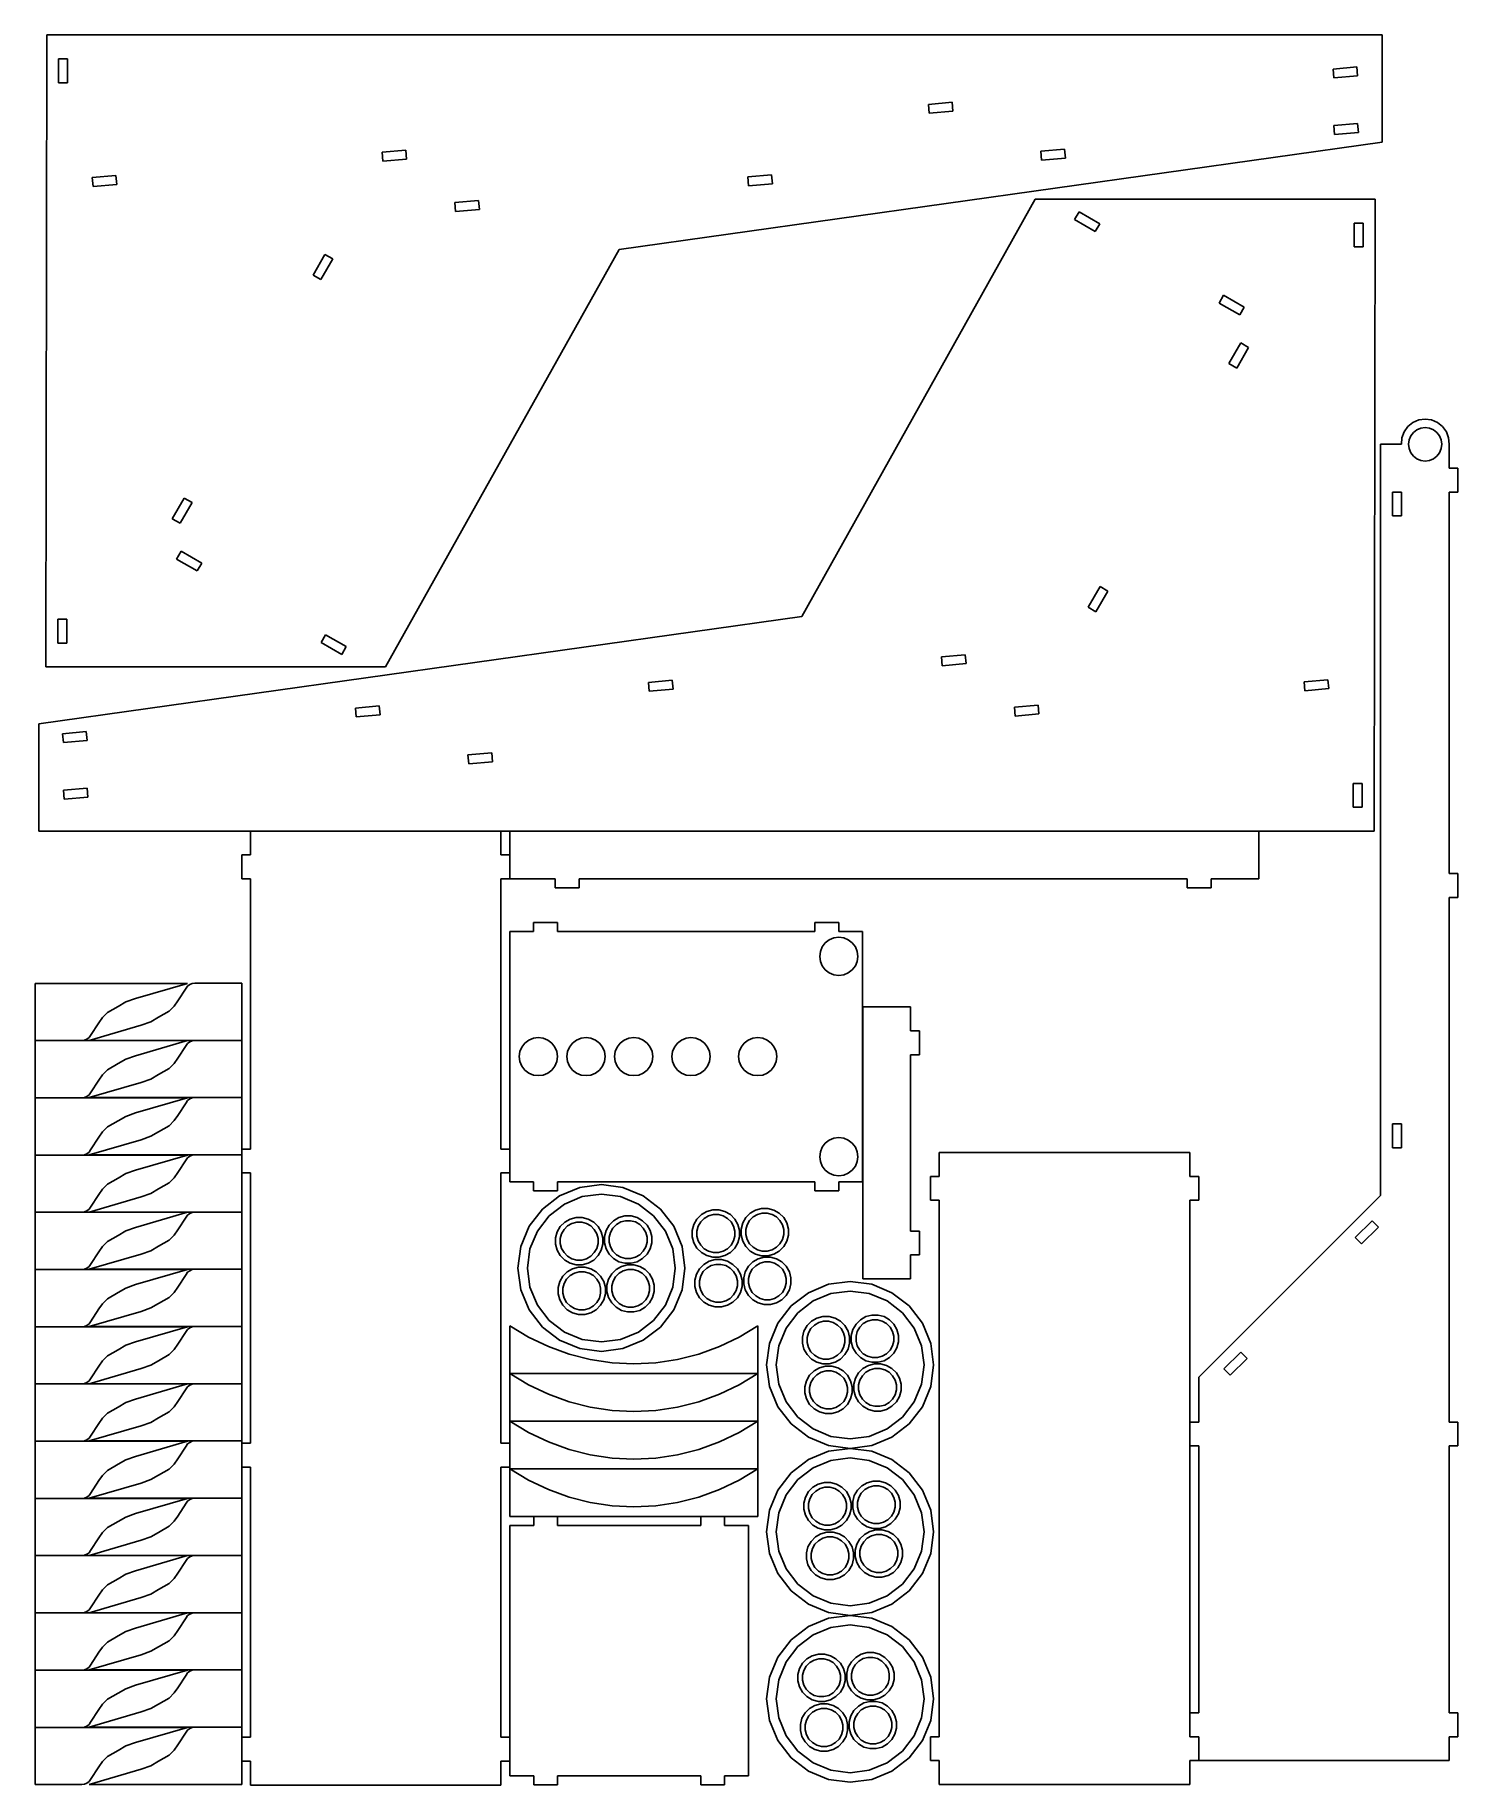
# Model space of a CAD drawing. Header units: inches. Extents: x 0.5 to 30.3, y 0.5 to 37.2.
import ezdxf

# ---------------------------------------------------------------- set-up
doc = ezdxf.new("R2010")
doc.units = ezdxf.units.IN
doc.header["$MEASUREMENT"] = 0
doc.layers.get('0').update_dxf_attribs({"color": 13, "true_color": 0xff5454})

msp = doc.modelspace()

# ---------------------------------------------------------------- linework, layer by layer
for p, q in [((0.748, 37.237, 0.001), (0.731, 23.987, 0.001)), ((28.748, 37.237, 0.001), (0.748, 37.237, 0.001)), ((28.748, 34.987, 0.001), (28.748, 37.237, 0.001)), ((1.186, 36.737, 0.001), (0.998, 36.737, 0.001)), ((0.998, 36.737, 0.001), (0.998, 36.237, 0.001)), ((1.186, 36.237, 0.001), (1.186, 36.737, 0.001)), ((28.217, 36.567, 0.001), (27.719, 36.523, 0.001)), ((27.719, 36.523, 0.001), (27.736, 36.336, 0.001)), ((27.736, 36.336, 0.001), (28.234, 36.379, 0.001)), ((28.234, 36.379, 0.001), (28.217, 36.567, 0.001)), ((0.998, 36.237, 0.001), (1.186, 36.237, 0.001)), ((19.733, 35.826, 0.001), (19.235, 35.782, 0.001)), ((19.235, 35.782, 0.001), (19.252, 35.595, 0.001)), ((19.252, 35.595, 0.001), (19.75, 35.638, 0.001)), ((19.75, 35.638, 0.001), (19.733, 35.826, 0.001)), ((27.736, 35.336, 0.001), (28.234, 35.38, 0.001)), ((27.752, 35.149, 0.001), (27.736, 35.336, 0.001)), ((28.234, 35.38, 0.001), (28.25, 35.192, 0.001)), ((28.748, 34.987, 0.001), (12.748, 32.737, 0.001)), ((28.25, 35.192, 0.001), (27.752, 35.149, 0.001)), ((8.277, 34.823, 0.001), (7.779, 34.78, 0.001)), ((7.779, 34.78, 0.001), (7.795, 34.593, 0.001)), ((7.795, 34.593, 0.001), (8.293, 34.636, 0.001)), ((8.293, 34.636, 0.001), (8.277, 34.823, 0.001)), ((22.091, 34.842, 0.001), (21.593, 34.799, 0.001)), ((21.593, 34.799, 0.001), (21.609, 34.611, 0.001)), ((21.609, 34.611, 0.001), (22.107, 34.655, 0.001)), ((22.107, 34.655, 0.001), (22.091, 34.842, 0.001)), ((2.2, 34.292, 0.001), (1.702, 34.248, 0.001)), ((1.702, 34.248, 0.001), (1.719, 34.061, 0.001)), ((2.217, 34.104, 0.001), (2.2, 34.292, 0.001)), ((15.947, 34.305, 0.001), (15.449, 34.261, 0.001)), ((15.449, 34.261, 0.001), (15.466, 34.074, 0.001)), ((15.964, 34.118, 0.001), (15.947, 34.305, 0.001)), ((1.719, 34.061, 0.001), (2.217, 34.104, 0.001)), ((9.804, 33.767, 0.001), (9.306, 33.724, 0.001)), ((9.821, 33.58, 0.001), (9.804, 33.767, 0.001)), ((15.466, 34.074, 0.001), (15.964, 34.118, 0.001)), ((16.582, 25.043, 0.013), (21.475, 33.793, 0.013)), ((28.6, 33.793, 0.013), (21.475, 33.793, 0.013)), ((28.582, 20.543, 0.013), (28.6, 33.793, 0.013)), ((9.306, 33.724, 0.001), (9.322, 33.536, 0.001)), ((9.322, 33.536, 0.001), (9.821, 33.58, 0.001)), ((22.301, 33.367, 0.013), (22.395, 33.53, 0.013)), ((22.395, 33.53, 0.013), (22.828, 33.28, 0.013)), ((22.734, 33.117, 0.013), (22.301, 33.367, 0.013)), ((22.828, 33.28, 0.013), (22.734, 33.117, 0.013)), ((28.162, 33.293, 0.013), (28.35, 33.293, 0.013)), ((28.162, 32.793, 0.013), (28.162, 33.293, 0.013)), ((28.35, 33.293, 0.013), (28.35, 32.793, 0.013)), ((12.748, 32.737, 0.001), (7.855, 23.987, 0.001)), ((28.35, 32.793, 0.013), (28.162, 32.793, 0.013)), ((6.582, 32.636, 0.001), (6.332, 32.203, 0.001)), ((6.495, 32.109, 0.001), (6.745, 32.542, 0.001)), ((6.745, 32.542, 0.001), (6.582, 32.636, 0.001)), ((6.332, 32.203, 0.001), (6.495, 32.109, 0.001)), ((25.332, 31.617, 0.013), (25.426, 31.78, 0.013)), ((25.765, 31.367, 0.013), (25.332, 31.617, 0.013)), ((25.426, 31.78, 0.013), (25.859, 31.53, 0.013)), ((25.859, 31.53, 0.013), (25.765, 31.367, 0.013)), ((25.536, 30.347, 0.013), (25.786, 30.78, 0.013)), ((25.949, 30.686, 0.013), (25.699, 30.253, 0.013)), ((25.786, 30.78, 0.013), (25.949, 30.686, 0.013)), ((25.699, 30.253, 0.013), (25.536, 30.347, 0.013)), ((29.209, 28.916), (29.288, 29.026)), ((29.288, 29.026), (29.394, 29.111)), ((29.394, 29.111), (29.518, 29.164)), ((29.561, 28.992), (29.477, 28.957)), ((29.518, 29.164), (29.652, 29.183)), ((29.652, 29.004), (29.561, 28.992)), ((29.652, 29.183), (29.786, 29.164)), ((29.743, 28.992), (29.652, 29.004)), ((29.827, 28.957), (29.743, 28.992)), ((29.786, 29.164), (29.91, 29.111)), ((29.91, 29.111), (30.016, 29.026)), ((30.016, 29.026), (30.095, 28.916)), ((28.714, 28.654, 0.001), (29.152, 28.654)), ((28.714, 12.904, 0.001), (28.714, 28.654, 0.001)), ((29.152, 28.654), (29.163, 28.789)), ((29.163, 28.789), (29.209, 28.916)), ((29.314, 28.745), (29.302, 28.654, 0.001)), ((29.302, 28.654, 0.001), (29.314, 28.563, 0.001)), ((29.349, 28.829), (29.314, 28.745)), ((29.404, 28.901), (29.349, 28.829)), ((29.477, 28.957), (29.404, 28.901)), ((29.899, 28.901), (29.827, 28.957)), ((29.955, 28.829), (29.899, 28.901)), ((29.99, 28.745), (29.955, 28.829)), ((30.002, 28.654, 0.001), (29.99, 28.745)), ((29.99, 28.563, 0.001), (30.002, 28.654, 0.001)), ((30.095, 28.916), (30.141, 28.789)), ((30.141, 28.789), (30.152, 28.654)), ((30.152, 28.654), (30.152, 28.154, 0.001)), ((29.314, 28.563, 0.001), (29.349, 28.479, 0.001)), ((29.349, 28.479, 0.001), (29.404, 28.406, 0.001)), ((29.404, 28.406, 0.001), (29.477, 28.351, 0.001)), ((29.477, 28.351, 0.001), (29.561, 28.316, 0.001)), ((29.561, 28.316, 0.001), (29.652, 28.304, 0.001)), ((29.652, 28.304, 0.001), (29.743, 28.316, 0.001)), ((29.743, 28.316, 0.001), (29.827, 28.351, 0.001)), ((29.827, 28.351, 0.001), (29.899, 28.406, 0.001)), ((29.899, 28.406, 0.001), (29.955, 28.479, 0.001)), ((29.955, 28.479, 0.001), (29.99, 28.563, 0.001)), ((30.152, 28.154, 0.001), (30.339, 28.154, 0.001)), ((30.339, 28.154, 0.001), (30.339, 27.654, 0.001)), ((3.382, 27.094, 0.001), (3.632, 27.527, 0.001)), ((3.632, 27.527, 0.001), (3.795, 27.433, 0.001)), ((29.152, 27.654, 0.001), (28.964, 27.654, 0.001)), ((28.964, 27.654, 0.001), (28.964, 27.154, 0.001)), ((29.152, 27.154, 0.001), (29.152, 27.654, 0.001)), ((30.152, 27.654, 0.001), (30.339, 27.654, 0.001)), ((30.152, 27.654, 0.001), (30.152, 19.654, 0.001)), ((3.795, 27.433, 0.001), (3.545, 27, 0.001)), ((28.964, 27.154, 0.001), (29.152, 27.154, 0.001)), ((3.545, 27, 0.001), (3.382, 27.094, 0.001)), ((3.471, 26.249, 0.001), (3.565, 26.412, 0.001)), ((3.904, 25.999, 0.001), (3.471, 26.249, 0.001)), ((3.565, 26.412, 0.001), (3.998, 26.162, 0.001)), ((3.998, 26.162, 0.001), (3.904, 25.999, 0.001)), ((22.836, 25.67, 0.013), (22.586, 25.237, 0.013)), ((22.749, 25.143, 0.013), (22.999, 25.576, 0.013)), ((22.999, 25.576, 0.013), (22.836, 25.67, 0.013)), ((0.582, 22.793, 0.013), (16.582, 25.043, 0.013)), ((0.981, 24.487, 0.001), (0.981, 24.987, 0.001)), ((0.981, 24.987, 0.001), (1.169, 24.987, 0.001)), ((1.169, 24.987, 0.001), (1.169, 24.487, 0.001)), ((22.586, 25.237, 0.013), (22.749, 25.143, 0.013)), ((6.502, 24.499, 0.001), (6.596, 24.662, 0.001)), ((6.596, 24.662, 0.001), (7.029, 24.412, 0.001)), ((1.169, 24.487, 0.001), (0.981, 24.487, 0.001)), ((6.935, 24.249, 0.001), (6.502, 24.499, 0.001)), ((7.029, 24.412, 0.001), (6.935, 24.249, 0.001)), ((20.008, 24.243, 0.013), (19.51, 24.199, 0.013)), ((20.024, 24.056, 0.013), (20.008, 24.243, 0.013)), ((0.731, 23.987, 0.001), (7.855, 23.987, 0.001)), ((19.51, 24.199, 0.013), (19.526, 24.012, 0.013)), ((19.526, 24.012, 0.013), (20.024, 24.056, 0.013)), ((13.865, 23.706, 0.013), (13.367, 23.662, 0.013)), ((13.367, 23.662, 0.013), (13.383, 23.475, 0.013)), ((13.383, 23.475, 0.013), (13.881, 23.518, 0.013)), ((13.881, 23.518, 0.013), (13.865, 23.706, 0.013)), ((27.612, 23.719, 0.013), (27.114, 23.675, 0.013)), ((27.114, 23.675, 0.013), (27.13, 23.488, 0.013)), ((27.13, 23.488, 0.013), (27.628, 23.531, 0.013)), ((27.628, 23.531, 0.013), (27.612, 23.719, 0.013)), ((7.721, 23.168, 0.013), (7.223, 23.125, 0.013)), ((7.223, 23.125, 0.013), (7.24, 22.937, 0.013)), ((7.738, 22.981, 0.013), (7.721, 23.168, 0.013)), ((21.535, 23.187, 0.013), (21.037, 23.143, 0.013)), ((21.037, 23.143, 0.013), (21.053, 22.956, 0.013)), ((21.551, 23, 0.013), (21.535, 23.187, 0.013)), ((0.582, 22.793, 0.013), (0.582, 20.543, 0.013)), ((7.24, 22.937, 0.013), (7.738, 22.981, 0.013)), ((21.053, 22.956, 0.013), (21.551, 23, 0.013)), ((1.08, 22.587, 0.013), (1.578, 22.631, 0.013)), ((1.097, 22.4, 0.013), (1.08, 22.587, 0.013)), ((1.595, 22.443, 0.013), (1.097, 22.4, 0.013)), ((1.578, 22.631, 0.013), (1.595, 22.443, 0.013)), ((10.079, 22.185, 0.013), (9.581, 22.141, 0.013)), ((9.581, 22.141, 0.013), (9.597, 21.954, 0.013)), ((10.095, 21.997, 0.013), (10.079, 22.185, 0.013)), ((9.597, 21.954, 0.013), (10.095, 21.997, 0.013)), ((1.595, 21.444, 0.013), (1.097, 21.4, 0.013)), ((1.097, 21.4, 0.013), (1.113, 21.213, 0.013)), ((1.611, 21.257, 0.013), (1.595, 21.444, 0.013)), ((28.144, 21.543, 0.013), (28.144, 21.043, 0.013)), ((28.332, 21.543, 0.013), (28.144, 21.543, 0.013)), ((28.332, 21.043, 0.013), (28.332, 21.543, 0.013)), ((1.113, 21.213, 0.013), (1.611, 21.257, 0.013)), ((28.144, 21.043, 0.013), (28.332, 21.043, 0.013)), ((0.582, 20.543, 0.013), (5.023, 20.543, 0.013)), ((5.023, 20.543, 0.013), (10.273, 20.543, 0.013)), ((5.023, 20.543, 0.013), (5.023, 20.043, 0.013)), ((10.273, 20.543, 0.013), (10.461, 20.543, 0.013)), ((10.461, 20.543, 0.013), (26.161, 20.543, 0.013)), ((10.461, 20.543, 0.013), (10.461, 20.043, 0.013)), ((26.161, 19.543, 0.013), (26.161, 20.543, 0.013)), ((26.161, 20.543, 0.013), (28.582, 20.543, 0.013)), ((5.023, 20.043, 0.013), (4.836, 20.043, 0.013)), ((4.836, 20.043, 0.013), (4.836, 19.543, 0.013)), ((10.273, 20.043, 0.013), (10.461, 20.043, 0.013)), ((10.461, 20.043, 0.013), (10.461, 19.543, 0.013)), ((5.023, 19.543, 0.013), (4.836, 19.543, 0.013)), ((5.023, 19.543, 0.013), (5.023, 13.876, 0.013)), ((10.273, 19.543, 0.013), (10.461, 19.543, 0.013)), ((10.461, 19.543, 0.013), (11.411, 19.543, 0.013)), ((11.411, 19.543, 0.013), (11.411, 19.356, 0.013)), ((11.911, 19.543, 0.013), (11.911, 19.356, 0.013)), ((11.911, 19.543, 0.013), (24.661, 19.543, 0.013)), ((24.661, 19.543, 0.013), (24.661, 19.356, 0.013)), ((25.161, 19.543, 0.013), (25.161, 19.356, 0.013)), ((25.161, 19.543, 0.013), (26.161, 19.543, 0.013)), ((30.152, 19.654, 0.001), (30.339, 19.654, 0.001)), ((30.339, 19.654, 0.001), (30.339, 19.154, 0.001)), ((11.411, 19.356, 0.013), (11.911, 19.356, 0.013)), ((24.661, 19.356, 0.013), (25.161, 19.356, 0.013)), ((30.152, 19.154, 0.001), (30.339, 19.154, 0.001)), ((30.152, 19.154, 0.001), (30.152, 8.154, 0.001)), ((10.456, 18.442, 0.013), (10.456, 13.876, 0.013)), ((10.956, 18.442, 0.013), (10.456, 18.442, 0.013)), ((11.456, 18.629, 0.013), (10.956, 18.629, 0.013)), ((10.956, 18.442, 0.013), (10.956, 18.629, 0.013)), ((11.456, 18.442, 0.013), (11.456, 18.629, 0.013)), ((16.856, 18.442, 0.013), (11.456, 18.442, 0.013)), ((17.356, 18.629, 0.013), (16.856, 18.629, 0.013)), ((16.856, 18.442, 0.013), (16.856, 18.629, 0.013)), ((17.356, 18.442, 0.013), (17.356, 18.629, 0.013)), ((17.856, 18.442, 0.013), (17.356, 18.442, 0.013)), ((17.856, 13.192, 0.013), (17.856, 18.442, 0.013)), ((16.97, 18.02, 0.013), (16.956, 17.917, 0.013)), ((17.01, 18.117, 0.013), (16.97, 18.02, 0.013)), ((17.073, 18.2, 0.013), (17.01, 18.117, 0.013)), ((17.156, 18.263, 0.013), (17.073, 18.2, 0.013)), ((17.253, 18.303, 0.013), (17.156, 18.263, 0.013)), ((17.356, 18.317, 0.013), (17.253, 18.303, 0.013)), ((17.46, 18.303, 0.013), (17.356, 18.317, 0.013)), ((17.556, 18.263, 0.013), (17.46, 18.303, 0.013)), ((17.639, 18.2, 0.013), (17.556, 18.263, 0.013)), ((17.703, 18.117, 0.013), (17.639, 18.2, 0.013)), ((17.743, 18.02, 0.013), (17.703, 18.117, 0.013)), ((17.756, 17.917, 0.013), (17.743, 18.02, 0.013)), ((16.956, 17.917, 0.013), (16.97, 17.813, 0.013)), ((16.97, 17.813, 0.013), (17.01, 17.717, 0.013)), ((17.01, 17.717, 0.013), (17.073, 17.634, 0.013)), ((17.073, 17.634, 0.013), (17.156, 17.57, 0.013)), ((17.556, 17.57, 0.013), (17.639, 17.634, 0.013)), ((17.639, 17.634, 0.013), (17.703, 17.717, 0.013)), ((17.703, 17.717, 0.013), (17.743, 17.813, 0.013)), ((17.743, 17.813, 0.013), (17.756, 17.917, 0.013)), ((0.503, 17.352, 0.001), (0.503, 16.152, 0.001)), ((3.703, 17.352, 0.001), (0.503, 17.352, 0.001)), ((2.612, 17.034, 0.001), (3.703, 17.352, 0.001)), ((3.669, 17.249, 0.013), (3.496, 16.983, 0.013)), ((3.669, 17.249, 0.013), (3.703, 17.294, 0.013)), ((3.703, 17.294, 0.013), (3.747, 17.327, 0.013)), ((3.747, 17.327, 0.013), (3.798, 17.349, 0.013)), ((3.798, 17.349, 0.013), (3.853, 17.356, 0.013)), ((4.836, 17.356, 0.013), (3.853, 17.356, 0.013)), ((4.836, 16.156, 0.013), (4.836, 17.356, 0.013)), ((17.156, 17.57, 0.013), (17.253, 17.53, 0.013)), ((17.253, 17.53, 0.013), (17.356, 17.517, 0.013)), ((17.356, 17.517, 0.013), (17.46, 17.53, 0.013)), ((17.46, 17.53, 0.013), (17.556, 17.57, 0.013)), ((2.244, 16.868, 0.001), (2.408, 16.962, 0.001)), ((2.408, 16.962, 0.001), (2.612, 17.034, 0.001)), ((3.496, 16.983, 0.013), (3.422, 16.873, 0.013)), ((1.669, 16.258, 0.001), (1.842, 16.525, 0.001)), ((1.842, 16.525, 0.001), (1.916, 16.635, 0.001)), ((1.916, 16.635, 0.001), (2.023, 16.74, 0.001)), ((2.023, 16.74, 0.001), (2.244, 16.868, 0.001)), ((2.93, 16.546, 0.013), (2.726, 16.474, 0.013)), ((3.095, 16.64, 0.013), (2.93, 16.546, 0.013)), ((3.315, 16.767, 0.013), (3.095, 16.64, 0.013)), ((3.422, 16.873, 0.013), (3.315, 16.767, 0.013)), ((17.861, 16.856, 0.013), (17.861, 11.156, 0.013)), ((18.861, 16.856, 0.013), (17.861, 16.856, 0.013)), ((18.861, 16.356, 0.013), (18.861, 16.856, 0.013)), ((0.503, 16.152, 0.001), (0.503, 14.952, 0.001)), ((1.485, 16.152, 0.001), (0.503, 16.152, 0.001)), ((1.54, 16.159, 0.001), (1.485, 16.152, 0.001)), ((3.703, 16.152, 0.001), (1.485, 16.152, 0.001)), ((1.592, 16.18, 0.001), (1.54, 16.159, 0.001)), ((1.636, 16.214, 0.001), (1.592, 16.18, 0.001)), ((2.726, 16.474, 0.013), (1.636, 16.156, 0.013)), ((1.669, 16.258, 0.001), (1.636, 16.214, 0.001)), ((1.636, 16.156, 0.013), (3.853, 16.156, 0.013)), ((2.612, 15.834, 0.001), (3.703, 16.152, 0.001)), ((3.747, 16.127, 0.013), (3.798, 16.149, 0.013)), ((3.798, 16.149, 0.013), (3.853, 16.156, 0.013)), ((3.853, 16.156, 0.013), (4.836, 16.156, 0.013)), ((4.836, 14.956, 0.013), (4.836, 16.156, 0.013)), ((10.856, 16.163, 0.013), (10.773, 16.1, 0.013)), ((10.953, 16.203, 0.013), (10.856, 16.163, 0.013)), ((11.056, 16.217, 0.013), (10.953, 16.203, 0.013)), ((11.16, 16.203, 0.013), (11.056, 16.217, 0.013)), ((11.256, 16.163, 0.013), (11.16, 16.203, 0.013)), ((11.339, 16.1, 0.013), (11.256, 16.163, 0.013)), ((11.856, 16.163, 0.013), (11.773, 16.1, 0.013)), ((11.953, 16.203, 0.013), (11.856, 16.163, 0.013)), ((12.056, 16.217, 0.013), (11.953, 16.203, 0.013)), ((12.16, 16.203, 0.013), (12.056, 16.217, 0.013)), ((12.256, 16.163, 0.013), (12.16, 16.203, 0.013)), ((12.339, 16.1, 0.013), (12.256, 16.163, 0.013)), ((12.856, 16.163, 0.013), (12.773, 16.1, 0.013)), ((12.953, 16.203, 0.013), (12.856, 16.163, 0.013)), ((13.056, 16.217, 0.013), (12.953, 16.203, 0.013)), ((13.16, 16.203, 0.013), (13.056, 16.217, 0.013)), ((13.256, 16.163, 0.013), (13.16, 16.203, 0.013)), ((13.339, 16.1, 0.013), (13.256, 16.163, 0.013)), ((14.056, 16.163, 0.013), (13.973, 16.1, 0.013)), ((14.153, 16.203, 0.013), (14.056, 16.163, 0.013)), ((14.256, 16.217, 0.013), (14.153, 16.203, 0.013)), ((14.36, 16.203, 0.013), (14.256, 16.217, 0.013)), ((14.456, 16.163, 0.013), (14.36, 16.203, 0.013)), ((14.539, 16.1, 0.013), (14.456, 16.163, 0.013)), ((15.456, 16.163, 0.013), (15.373, 16.1, 0.013)), ((15.553, 16.203, 0.013), (15.456, 16.163, 0.013)), ((15.656, 16.217, 0.013), (15.553, 16.203, 0.013)), ((15.76, 16.203, 0.013), (15.656, 16.217, 0.013)), ((15.856, 16.163, 0.013), (15.76, 16.203, 0.013)), ((15.939, 16.1, 0.013), (15.856, 16.163, 0.013)), ((18.861, 16.356, 0.013), (19.048, 16.356, 0.013)), ((19.048, 15.856, 0.013), (19.048, 16.356, 0.013)), ((2.408, 15.762, 0.001), (2.612, 15.834, 0.001)), ((3.496, 15.783, 0.013), (3.422, 15.673, 0.013)), ((3.669, 16.049, 0.013), (3.496, 15.783, 0.013)), ((3.669, 16.049, 0.013), (3.703, 16.094, 0.013)), ((3.703, 16.094, 0.013), (3.747, 16.127, 0.013)), ((10.67, 15.92, 0.013), (10.656, 15.817, 0.013)), ((10.656, 15.817, 0.013), (10.67, 15.713, 0.013)), ((10.71, 16.017, 0.013), (10.67, 15.92, 0.013)), ((10.773, 16.1, 0.013), (10.71, 16.017, 0.013)), ((11.403, 16.017, 0.013), (11.339, 16.1, 0.013)), ((11.443, 15.92, 0.013), (11.403, 16.017, 0.013)), ((11.456, 15.817, 0.013), (11.443, 15.92, 0.013)), ((11.443, 15.713, 0.013), (11.456, 15.817, 0.013)), ((11.67, 15.92, 0.013), (11.656, 15.817, 0.013)), ((11.656, 15.817, 0.013), (11.67, 15.713, 0.013)), ((11.71, 16.017, 0.013), (11.67, 15.92, 0.013)), ((11.773, 16.1, 0.013), (11.71, 16.017, 0.013)), ((12.403, 16.017, 0.013), (12.339, 16.1, 0.013)), ((12.443, 15.92, 0.013), (12.403, 16.017, 0.013)), ((12.456, 15.817, 0.013), (12.443, 15.92, 0.013)), ((12.443, 15.713, 0.013), (12.456, 15.817, 0.013)), ((12.67, 15.92, 0.013), (12.656, 15.817, 0.013)), ((12.656, 15.817, 0.013), (12.67, 15.713, 0.013)), ((12.71, 16.017, 0.013), (12.67, 15.92, 0.013)), ((12.773, 16.1, 0.013), (12.71, 16.017, 0.013)), ((13.403, 16.017, 0.013), (13.339, 16.1, 0.013)), ((13.443, 15.92, 0.013), (13.403, 16.017, 0.013)), ((13.456, 15.817, 0.013), (13.443, 15.92, 0.013)), ((13.443, 15.713, 0.013), (13.456, 15.817, 0.013)), ((13.87, 15.92, 0.013), (13.856, 15.817, 0.013)), ((13.856, 15.817, 0.013), (13.87, 15.713, 0.013)), ((13.91, 16.017, 0.013), (13.87, 15.92, 0.013)), ((13.973, 16.1, 0.013), (13.91, 16.017, 0.013)), ((14.603, 16.017, 0.013), (14.539, 16.1, 0.013)), ((14.643, 15.92, 0.013), (14.603, 16.017, 0.013)), ((14.656, 15.817, 0.013), (14.643, 15.92, 0.013)), ((14.643, 15.713, 0.013), (14.656, 15.817, 0.013)), ((15.27, 15.92, 0.013), (15.256, 15.817, 0.013)), ((15.256, 15.817, 0.013), (15.27, 15.713, 0.013)), ((15.31, 16.017, 0.013), (15.27, 15.92, 0.013)), ((15.373, 16.1, 0.013), (15.31, 16.017, 0.013)), ((16.003, 16.017, 0.013), (15.939, 16.1, 0.013)), ((16.043, 15.92, 0.013), (16.003, 16.017, 0.013)), ((16.056, 15.817, 0.013), (16.043, 15.92, 0.013)), ((16.043, 15.713, 0.013), (16.056, 15.817, 0.013)), ((18.861, 12.156, 0.013), (18.861, 15.856, 0.013)), ((18.861, 15.856, 0.013), (19.048, 15.856, 0.013)), ((1.842, 15.325, 0.001), (1.916, 15.435, 0.001)), ((1.916, 15.435, 0.001), (2.023, 15.54, 0.001)), ((2.023, 15.54, 0.001), (2.244, 15.668, 0.001)), ((2.244, 15.668, 0.001), (2.408, 15.762, 0.001)), ((3.095, 15.44, 0.013), (2.93, 15.346, 0.013)), ((3.315, 15.567, 0.013), (3.095, 15.44, 0.013)), ((3.422, 15.673, 0.013), (3.315, 15.567, 0.013)), ((10.67, 15.713, 0.013), (10.71, 15.617, 0.013)), ((10.71, 15.617, 0.013), (10.773, 15.534, 0.013)), ((10.773, 15.534, 0.013), (10.856, 15.47, 0.013)), ((10.856, 15.47, 0.013), (10.953, 15.43, 0.013)), ((10.953, 15.43, 0.013), (11.056, 15.417, 0.013)), ((11.056, 15.417, 0.013), (11.16, 15.43, 0.013)), ((11.16, 15.43, 0.013), (11.256, 15.47, 0.013)), ((11.256, 15.47, 0.013), (11.339, 15.534, 0.013)), ((11.339, 15.534, 0.013), (11.403, 15.617, 0.013)), ((11.403, 15.617, 0.013), (11.443, 15.713, 0.013)), ((11.67, 15.713, 0.013), (11.71, 15.617, 0.013)), ((11.71, 15.617, 0.013), (11.773, 15.534, 0.013)), ((11.773, 15.534, 0.013), (11.856, 15.47, 0.013)), ((11.856, 15.47, 0.013), (11.953, 15.43, 0.013)), ((11.953, 15.43, 0.013), (12.056, 15.417, 0.013)), ((12.056, 15.417, 0.013), (12.16, 15.43, 0.013)), ((12.16, 15.43, 0.013), (12.256, 15.47, 0.013)), ((12.256, 15.47, 0.013), (12.339, 15.534, 0.013)), ((12.339, 15.534, 0.013), (12.403, 15.617, 0.013)), ((12.403, 15.617, 0.013), (12.443, 15.713, 0.013)), ((12.67, 15.713, 0.013), (12.71, 15.617, 0.013)), ((12.71, 15.617, 0.013), (12.773, 15.534, 0.013)), ((12.773, 15.534, 0.013), (12.856, 15.47, 0.013)), ((12.856, 15.47, 0.013), (12.953, 15.43, 0.013)), ((12.953, 15.43, 0.013), (13.056, 15.417, 0.013)), ((13.056, 15.417, 0.013), (13.16, 15.43, 0.013)), ((13.16, 15.43, 0.013), (13.256, 15.47, 0.013)), ((13.256, 15.47, 0.013), (13.339, 15.534, 0.013)), ((13.339, 15.534, 0.013), (13.403, 15.617, 0.013)), ((13.403, 15.617, 0.013), (13.443, 15.713, 0.013)), ((13.87, 15.713, 0.013), (13.91, 15.617, 0.013)), ((13.91, 15.617, 0.013), (13.973, 15.534, 0.013)), ((13.973, 15.534, 0.013), (14.056, 15.47, 0.013)), ((14.056, 15.47, 0.013), (14.153, 15.43, 0.013)), ((14.153, 15.43, 0.013), (14.256, 15.417, 0.013)), ((14.256, 15.417, 0.013), (14.36, 15.43, 0.013)), ((14.36, 15.43, 0.013), (14.456, 15.47, 0.013)), ((14.456, 15.47, 0.013), (14.539, 15.534, 0.013)), ((14.539, 15.534, 0.013), (14.603, 15.617, 0.013)), ((14.603, 15.617, 0.013), (14.643, 15.713, 0.013)), ((15.27, 15.713, 0.013), (15.31, 15.617, 0.013)), ((15.31, 15.617, 0.013), (15.373, 15.534, 0.013)), ((15.373, 15.534, 0.013), (15.456, 15.47, 0.013)), ((15.456, 15.47, 0.013), (15.553, 15.43, 0.013)), ((15.553, 15.43, 0.013), (15.656, 15.417, 0.013)), ((15.656, 15.417, 0.013), (15.76, 15.43, 0.013)), ((15.76, 15.43, 0.013), (15.856, 15.47, 0.013)), ((15.856, 15.47, 0.013), (15.939, 15.534, 0.013)), ((15.939, 15.534, 0.013), (16.003, 15.617, 0.013)), ((16.003, 15.617, 0.013), (16.043, 15.713, 0.013)), ((2.726, 15.274, 0.013), (1.636, 14.956, 0.013)), ((1.669, 15.058, 0.001), (1.636, 15.014, 0.001)), ((1.669, 15.058, 0.001), (1.842, 15.325, 0.001)), ((2.93, 15.346, 0.013), (2.726, 15.274, 0.013)), ((1.485, 14.952, 0.001), (0.503, 14.952, 0.001)), ((0.503, 14.952, 0.001), (0.503, 13.752, 0.001)), ((1.54, 14.959, 0.001), (1.485, 14.952, 0.001)), ((3.703, 14.952, 0.001), (1.485, 14.952, 0.001)), ((1.592, 14.98, 0.001), (1.54, 14.959, 0.001)), ((1.636, 15.014, 0.001), (1.592, 14.98, 0.001)), ((1.636, 14.956, 0.013), (3.853, 14.956, 0.013)), ((2.612, 14.634, 0.001), (3.703, 14.952, 0.001)), ((3.669, 14.849, 0.013), (3.496, 14.583, 0.013)), ((3.669, 14.849, 0.013), (3.703, 14.894, 0.013)), ((3.703, 14.894, 0.013), (3.747, 14.927, 0.013)), ((3.747, 14.927, 0.013), (3.798, 14.949, 0.013)), ((3.798, 14.949, 0.013), (3.853, 14.956, 0.013)), ((3.853, 14.956, 0.013), (4.836, 14.956, 0.013)), ((4.836, 13.876, 0.013), (4.836, 14.956, 0.013)), ((1.916, 14.235, 0.001), (2.023, 14.34, 0.001)), ((2.023, 14.34, 0.001), (2.244, 14.468, 0.001)), ((2.244, 14.468, 0.001), (2.408, 14.562, 0.001)), ((2.408, 14.562, 0.001), (2.612, 14.634, 0.001)), ((3.315, 14.367, 0.013), (3.095, 14.24, 0.013)), ((3.422, 14.473, 0.013), (3.315, 14.367, 0.013)), ((3.496, 14.583, 0.013), (3.422, 14.473, 0.013)), ((28.964, 13.904, 0.001), (28.964, 14.404, 0.001)), ((28.964, 14.404, 0.001), (29.152, 14.404, 0.001)), ((29.152, 14.404, 0.001), (29.152, 13.904, 0.001)), ((2.726, 14.074, 0.013), (1.636, 13.756, 0.013)), ((1.669, 13.858, 0.001), (1.842, 14.125, 0.001)), ((1.842, 14.125, 0.001), (1.916, 14.235, 0.001)), ((2.93, 14.146, 0.013), (2.726, 14.074, 0.013)), ((3.095, 14.24, 0.013), (2.93, 14.146, 0.013)), ((17.073, 14, 0.013), (17.01, 13.917, 0.013)), ((17.156, 14.063, 0.013), (17.073, 14, 0.013)), ((17.253, 14.103, 0.013), (17.156, 14.063, 0.013)), ((17.356, 14.117, 0.013), (17.253, 14.103, 0.013)), ((17.46, 14.103, 0.013), (17.356, 14.117, 0.013)), ((17.556, 14.063, 0.013), (17.46, 14.103, 0.013)), ((17.639, 14, 0.013), (17.556, 14.063, 0.013)), ((17.703, 13.917, 0.013), (17.639, 14, 0.013)), ((0.503, 13.752, 0.001), (0.503, 12.552, 0.001)), ((1.485, 13.752, 0.001), (0.503, 13.752, 0.001)), ((1.54, 13.759, 0.001), (1.485, 13.752, 0.001)), ((3.703, 13.752, 0.001), (1.485, 13.752, 0.001)), ((1.592, 13.78, 0.001), (1.54, 13.759, 0.001)), ((1.636, 13.814, 0.001), (1.592, 13.78, 0.001)), ((1.669, 13.858, 0.001), (1.636, 13.814, 0.001)), ((1.636, 13.756, 0.013), (3.853, 13.756, 0.013)), ((2.612, 13.434, 0.001), (3.703, 13.752, 0.001)), ((3.669, 13.649, 0.013), (3.496, 13.383, 0.013)), ((3.669, 13.649, 0.013), (3.703, 13.694, 0.013)), ((3.703, 13.694, 0.013), (3.747, 13.727, 0.013)), ((3.747, 13.727, 0.013), (3.798, 13.749, 0.013)), ((3.798, 13.749, 0.013), (3.853, 13.756, 0.013)), ((3.853, 13.756, 0.013), (4.836, 13.756, 0.013)), ((4.836, 13.876, 0.013), (4.836, 13.756, 0.013)), ((5.023, 13.876, 0.013), (4.836, 13.876, 0.013)), ((4.836, 13.756, 0.013), (4.836, 13.376, 0.013)), ((10.273, 13.876, 0.013), (10.456, 13.876, 0.013)), ((10.456, 13.876, 0.013), (10.461, 13.876, 0.013)), ((10.456, 13.876, 0.013), (10.456, 13.376, 0.013)), ((16.97, 13.82, 0.013), (16.956, 13.717, 0.013)), ((16.956, 13.717, 0.013), (16.97, 13.613, 0.013)), ((17.01, 13.917, 0.013), (16.97, 13.82, 0.013)), ((16.97, 13.613, 0.013), (17.01, 13.517, 0.013)), ((17.743, 13.82, 0.013), (17.703, 13.917, 0.013)), ((17.703, 13.517, 0.013), (17.743, 13.613, 0.013)), ((17.756, 13.717, 0.013), (17.743, 13.82, 0.013)), ((17.743, 13.613, 0.013), (17.756, 13.717, 0.013)), ((24.714, 13.804, 0.001), (19.464, 13.804, 0.001)), ((19.464, 13.804, 0.001), (19.464, 13.304, 0.001)), ((24.714, 13.304, 0.001), (24.714, 13.804, 0.001)), ((29.152, 13.904, 0.001), (28.964, 13.904, 0.001)), ((2.023, 13.14, 0.001), (2.244, 13.268, 0.001)), ((2.244, 13.268, 0.001), (2.408, 13.362, 0.001)), ((2.408, 13.362, 0.001), (2.612, 13.434, 0.001)), ((3.422, 13.273, 0.013), (3.315, 13.167, 0.013)), ((3.496, 13.383, 0.013), (3.422, 13.273, 0.013)), ((4.836, 12.556, 0.013), (4.836, 13.376, 0.013)), ((5.023, 13.376, 0.013), (4.836, 13.376, 0.013)), ((5.023, 13.376, 0.013), (5.023, 7.71, 0.013)), ((10.273, 13.376, 0.013), (10.456, 13.376, 0.013)), ((10.456, 13.376, 0.013), (10.461, 13.376, 0.013)), ((10.456, 13.376, 0.013), (10.456, 13.192, 0.013)), ((17.01, 13.517, 0.013), (17.073, 13.434, 0.013)), ((17.073, 13.434, 0.013), (17.156, 13.37, 0.013)), ((17.156, 13.37, 0.013), (17.253, 13.33, 0.013)), ((17.253, 13.33, 0.013), (17.356, 13.317, 0.013)), ((17.356, 13.317, 0.013), (17.46, 13.33, 0.013)), ((17.46, 13.33, 0.013), (17.556, 13.37, 0.013)), ((17.556, 13.37, 0.013), (17.639, 13.434, 0.013)), ((17.639, 13.434, 0.013), (17.703, 13.517, 0.013)), ((19.464, 13.304, 0.001), (19.277, 13.304, 0.001)), ((19.277, 13.304, 0.001), (19.277, 12.804, 0.001)), ((24.714, 13.304, 0.001), (24.902, 13.304, 0.001)), ((24.902, 12.804, 0.001), (24.902, 13.304, 0.001)), ((2.726, 12.874, 0.013), (1.636, 12.556, 0.013)), ((1.669, 12.658, 0.001), (1.842, 12.925, 0.001)), ((1.842, 12.925, 0.001), (1.916, 13.035, 0.001)), ((1.916, 13.035, 0.001), (2.023, 13.14, 0.001)), ((2.93, 12.946, 0.013), (2.726, 12.874, 0.013)), ((3.095, 13.04, 0.013), (2.93, 12.946, 0.013)), ((3.315, 13.167, 0.013), (3.095, 13.04, 0.013)), ((10.456, 13.192, 0.013), (10.956, 13.192, 0.013)), ((10.956, 13.192, 0.013), (10.956, 13.004, 0.013)), ((10.956, 13.004, 0.013), (11.456, 13.004, 0.013)), ((11.503, 12.898, 0.001), (11.141, 12.62, 0.001)), ((11.456, 13.192, 0.013), (11.456, 13.004, 0.013)), ((11.456, 13.192, 0.013), (16.856, 13.192, 0.013)), ((11.925, 13.073, 0.001), (11.503, 12.898, 0.001)), ((11.977, 12.88, 0.001), (11.603, 12.725, 0.001)), ((12.378, 13.132, 0.001), (11.925, 13.073, 0.001)), ((12.378, 12.932, 0.001), (11.977, 12.88, 0.001)), ((12.831, 13.073, 0.001), (12.378, 13.132, 0.001)), ((12.78, 12.88, 0.001), (12.378, 12.932, 0.001)), ((13.153, 12.725, 0.001), (12.78, 12.88, 0.001)), ((13.253, 12.898, 0.001), (12.831, 13.073, 0.001)), ((13.616, 12.62, 0.001), (13.253, 12.898, 0.001)), ((16.856, 13.192, 0.013), (16.856, 13.004, 0.013)), ((16.856, 13.004, 0.013), (17.356, 13.004, 0.013)), ((17.356, 13.192, 0.013), (17.356, 13.004, 0.013)), ((17.356, 13.192, 0.013), (17.856, 13.192, 0.013)), ((28.714, 12.904, 0.001), (24.902, 9.092, 0.001)), ((0.503, 12.552, 0.001), (0.503, 11.352, 0.001)), ((1.485, 12.552, 0.001), (0.503, 12.552, 0.001)), ((1.54, 12.559, 0.001), (1.485, 12.552, 0.001)), ((3.703, 12.552, 0.001), (1.485, 12.552, 0.001)), ((1.592, 12.58, 0.001), (1.54, 12.559, 0.001)), ((1.636, 12.614, 0.001), (1.592, 12.58, 0.001)), ((1.669, 12.658, 0.001), (1.636, 12.614, 0.001)), ((1.636, 12.556, 0.013), (3.853, 12.556, 0.013)), ((2.612, 12.234, 0.001), (3.703, 12.552, 0.001)), ((3.669, 12.449, 0.013), (3.703, 12.494, 0.013)), ((3.703, 12.494, 0.013), (3.747, 12.527, 0.013)), ((3.747, 12.527, 0.013), (3.798, 12.549, 0.013)), ((3.798, 12.549, 0.013), (3.853, 12.556, 0.013)), ((3.853, 12.556, 0.013), (4.836, 12.556, 0.013)), ((4.836, 11.356, 0.013), (4.836, 12.556, 0.013)), ((11.141, 12.62, 0.001), (10.863, 12.257, 0.001)), ((11.282, 12.478, 0.001), (11.036, 12.157, 0.001)), ((11.603, 12.725, 0.001), (11.282, 12.478, 0.001)), ((13.474, 12.478, 0.001), (13.153, 12.725, 0.001)), ((13.721, 12.157, 0.001), (13.474, 12.478, 0.001)), ((13.894, 12.257, 0.001), (13.616, 12.62, 0.001)), ((14.475, 12.502, 0.001), (14.382, 12.41, 0.001)), ((14.588, 12.568, 0.001), (14.475, 12.502, 0.001)), ((14.714, 12.601, 0.001), (14.588, 12.568, 0.001)), ((14.727, 12.502, 0.001), (14.626, 12.475, 0.001)), ((14.844, 12.601, 0.001), (14.714, 12.601, 0.001)), ((14.831, 12.502, 0.001), (14.727, 12.502, 0.001)), ((14.932, 12.475, 0.001), (14.831, 12.502, 0.001)), ((14.97, 12.568, 0.001), (14.844, 12.601, 0.001)), ((15.083, 12.502, 0.001), (14.97, 12.568, 0.001)), ((15.176, 12.41, 0.001), (15.083, 12.502, 0.001)), ((15.5, 12.533, 0.001), (15.408, 12.44, 0.001)), ((15.613, 12.598, 0.001), (15.5, 12.533, 0.001)), ((15.651, 12.505, 0.001), (15.561, 12.453, 0.001)), ((15.739, 12.632, 0.001), (15.613, 12.598, 0.001)), ((15.752, 12.533, 0.001), (15.651, 12.505, 0.001)), ((15.87, 12.632, 0.001), (15.739, 12.632, 0.001)), ((15.857, 12.533, 0.001), (15.752, 12.533, 0.001)), ((15.958, 12.505, 0.001), (15.857, 12.533, 0.001)), ((15.996, 12.598, 0.001), (15.87, 12.632, 0.001)), ((16.048, 12.453, 0.001), (15.958, 12.505, 0.001)), ((16.109, 12.533, 0.001), (15.996, 12.598, 0.001)), ((16.201, 12.44, 0.001), (16.109, 12.533, 0.001)), ((19.464, 12.804, 0.001), (19.277, 12.804, 0.001)), ((19.464, 12.804, 0.001), (19.464, 1.554, 0.001)), ((24.714, 12.804, 0.001), (24.902, 12.804, 0.001)), ((24.714, 8.154, 0.001), (24.714, 12.804, 0.001)), ((2.244, 12.068, 0.001), (2.408, 12.162, 0.001)), ((2.408, 12.162, 0.001), (2.612, 12.234, 0.001)), ((3.496, 12.183, 0.013), (3.422, 12.073, 0.013)), ((3.669, 12.449, 0.013), (3.496, 12.183, 0.013)), ((10.863, 12.257, 0.001), (10.688, 11.835, 0.001)), ((11.036, 12.157, 0.001), (10.881, 11.784, 0.001)), ((11.451, 12.139, 0.001), (11.417, 12.013, 0.001)), ((11.516, 12.252, 0.001), (11.451, 12.139, 0.001)), ((11.609, 12.345, 0.001), (11.516, 12.252, 0.001)), ((11.596, 12.192, 0.001), (11.543, 12.101, 0.001)), ((11.669, 12.265, 0.001), (11.596, 12.192, 0.001)), ((11.722, 12.41, 0.001), (11.609, 12.345, 0.001)), ((11.76, 12.318, 0.001), (11.669, 12.265, 0.001)), ((11.848, 12.444, 0.001), (11.722, 12.41, 0.001)), ((11.861, 12.345, 0.001), (11.76, 12.318, 0.001)), ((11.978, 12.444, 0.001), (11.848, 12.444, 0.001)), ((11.965, 12.345, 0.001), (11.861, 12.345, 0.001)), ((12.066, 12.318, 0.001), (11.965, 12.345, 0.001)), ((12.104, 12.41, 0.001), (11.978, 12.444, 0.001)), ((12.156, 12.265, 0.001), (12.066, 12.318, 0.001)), ((12.217, 12.345, 0.001), (12.104, 12.41, 0.001)), ((12.23, 12.192, 0.001), (12.156, 12.265, 0.001)), ((12.31, 12.252, 0.001), (12.217, 12.345, 0.001)), ((12.282, 12.101, 0.001), (12.23, 12.192, 0.001)), ((12.375, 12.139, 0.001), (12.31, 12.252, 0.001)), ((12.409, 12.013, 0.001), (12.375, 12.139, 0.001)), ((12.476, 12.17, 0.001), (12.443, 12.044, 0.001)), ((12.542, 12.283, 0.001), (12.476, 12.17, 0.001)), ((12.634, 12.375, 0.001), (12.542, 12.283, 0.001)), ((12.569, 12.131, 0.001), (12.542, 12.03, 0.001)), ((12.621, 12.222, 0.001), (12.569, 12.131, 0.001)), ((12.695, 12.296, 0.001), (12.621, 12.222, 0.001)), ((12.747, 12.44, 0.001), (12.634, 12.375, 0.001)), ((12.785, 12.348, 0.001), (12.695, 12.296, 0.001)), ((12.873, 12.474, 0.001), (12.747, 12.44, 0.001)), ((12.886, 12.375, 0.001), (12.785, 12.348, 0.001)), ((13.004, 12.474, 0.001), (12.873, 12.474, 0.001)), ((12.991, 12.375, 0.001), (12.886, 12.375, 0.001)), ((13.092, 12.348, 0.001), (12.991, 12.375, 0.001)), ((13.13, 12.44, 0.001), (13.004, 12.474, 0.001)), ((13.182, 12.296, 0.001), (13.092, 12.348, 0.001)), ((13.243, 12.375, 0.001), (13.13, 12.44, 0.001)), ((13.256, 12.222, 0.001), (13.182, 12.296, 0.001)), ((13.335, 12.283, 0.001), (13.243, 12.375, 0.001)), ((13.308, 12.131, 0.001), (13.256, 12.222, 0.001)), ((13.335, 12.03, 0.001), (13.308, 12.131, 0.001)), ((13.4, 12.17, 0.001), (13.335, 12.283, 0.001)), ((13.434, 12.044, 0.001), (13.4, 12.17, 0.001)), ((13.876, 11.784, 0.001), (13.721, 12.157, 0.001)), ((14.069, 11.835, 0.001), (13.894, 12.257, 0.001)), ((14.317, 12.297, 0.001), (14.283, 12.171, 0.001)), ((14.283, 12.171, 0.001), (14.283, 12.04, 0.001)), ((14.382, 12.41, 0.001), (14.317, 12.297, 0.001)), ((14.409, 12.259, 0.001), (14.382, 12.158, 0.001)), ((14.382, 12.158, 0.001), (14.382, 12.054, 0.001)), ((14.462, 12.349, 0.001), (14.409, 12.259, 0.001)), ((14.536, 12.423, 0.001), (14.462, 12.349, 0.001)), ((14.626, 12.475, 0.001), (14.536, 12.423, 0.001)), ((15.023, 12.423, 0.001), (14.932, 12.475, 0.001)), ((15.096, 12.349, 0.001), (15.023, 12.423, 0.001)), ((15.149, 12.259, 0.001), (15.096, 12.349, 0.001)), ((15.176, 12.158, 0.001), (15.149, 12.259, 0.001)), ((15.241, 12.297, 0.001), (15.176, 12.41, 0.001)), ((15.176, 12.054, 0.001), (15.176, 12.158, 0.001)), ((15.275, 12.171, 0.001), (15.241, 12.297, 0.001)), ((15.275, 12.04, 0.001), (15.275, 12.171, 0.001)), ((15.343, 12.327, 0.001), (15.309, 12.201, 0.001)), ((15.309, 12.201, 0.001), (15.309, 12.071, 0.001)), ((15.408, 12.44, 0.001), (15.343, 12.327, 0.001)), ((15.435, 12.289, 0.001), (15.408, 12.188, 0.001)), ((15.408, 12.188, 0.001), (15.408, 12.084, 0.001)), ((15.487, 12.379, 0.001), (15.435, 12.289, 0.001)), ((15.561, 12.453, 0.001), (15.487, 12.379, 0.001)), ((16.122, 12.379, 0.001), (16.048, 12.453, 0.001)), ((16.174, 12.289, 0.001), (16.122, 12.379, 0.001)), ((16.201, 12.188, 0.001), (16.174, 12.289, 0.001)), ((16.266, 12.327, 0.001), (16.201, 12.44, 0.001)), ((16.201, 12.084, 0.001), (16.201, 12.188, 0.001)), ((16.3, 12.201, 0.001), (16.266, 12.327, 0.001)), ((16.3, 12.071, 0.001), (16.3, 12.201, 0.001)), ((18.861, 12.156, 0.013), (19.048, 12.156, 0.013)), ((19.048, 11.656, 0.013), (19.048, 12.156, 0.013)), ((28.537, 12.374, 0.001), (28.184, 12.02, 0.001)), ((28.317, 11.887, 0.001), (28.67, 12.241, 0.001)), ((28.67, 12.241, 0.001), (28.537, 12.374, 0.001)), ((1.842, 11.725, 0.001), (1.916, 11.835, 0.001)), ((1.916, 11.835, 0.001), (2.023, 11.94, 0.001)), ((2.023, 11.94, 0.001), (2.244, 12.068, 0.001)), ((2.93, 11.746, 0.013), (2.726, 11.674, 0.013)), ((3.095, 11.84, 0.013), (2.93, 11.746, 0.013)), ((3.315, 11.967, 0.013), (3.095, 11.84, 0.013)), ((3.422, 12.073, 0.013), (3.315, 11.967, 0.013)), ((10.688, 11.835, 0.001), (10.628, 11.382, 0.001)), ((10.881, 11.784, 0.001), (10.828, 11.382, 0.001)), ((11.417, 12.013, 0.001), (11.417, 11.883, 0.001)), ((11.417, 11.883, 0.001), (11.451, 11.757, 0.001)), ((11.451, 11.757, 0.001), (11.516, 11.644, 0.001)), ((11.543, 12.101, 0.001), (11.516, 12, 0.001)), ((11.516, 12, 0.001), (11.516, 11.896, 0.001)), ((11.516, 11.896, 0.001), (11.543, 11.795, 0.001)), ((11.543, 11.795, 0.001), (11.596, 11.705, 0.001)), ((12.23, 11.705, 0.001), (12.282, 11.795, 0.001)), ((12.31, 12, 0.001), (12.282, 12.101, 0.001)), ((12.282, 11.795, 0.001), (12.31, 11.896, 0.001)), ((12.31, 11.896, 0.001), (12.31, 12, 0.001)), ((12.31, 11.644, 0.001), (12.375, 11.757, 0.001)), ((12.375, 11.757, 0.001), (12.409, 11.883, 0.001)), ((12.409, 11.883, 0.001), (12.409, 12.013, 0.001)), ((12.443, 12.044, 0.001), (12.443, 11.913, 0.001)), ((12.443, 11.913, 0.001), (12.476, 11.787, 0.001)), ((12.476, 11.787, 0.001), (12.542, 11.674, 0.001)), ((12.542, 12.03, 0.001), (12.542, 11.926, 0.001)), ((12.542, 11.926, 0.001), (12.569, 11.825, 0.001)), ((12.569, 11.825, 0.001), (12.621, 11.735, 0.001)), ((13.256, 11.735, 0.001), (13.308, 11.825, 0.001)), ((13.308, 11.825, 0.001), (13.335, 11.926, 0.001)), ((13.335, 11.926, 0.001), (13.335, 12.03, 0.001)), ((13.335, 11.674, 0.001), (13.4, 11.787, 0.001)), ((13.4, 11.787, 0.001), (13.434, 11.913, 0.001)), ((13.434, 11.913, 0.001), (13.434, 12.044, 0.001)), ((13.928, 11.382, 0.001), (13.876, 11.784, 0.001)), ((14.128, 11.382, 0.001), (14.069, 11.835, 0.001)), ((14.283, 12.04, 0.001), (14.317, 11.914, 0.001)), ((14.317, 11.914, 0.001), (14.382, 11.801, 0.001)), ((14.382, 12.054, 0.001), (14.409, 11.953, 0.001)), ((14.382, 11.801, 0.001), (14.475, 11.709, 0.001)), ((14.409, 11.953, 0.001), (14.462, 11.862, 0.001)), ((14.462, 11.862, 0.001), (14.536, 11.788, 0.001)), ((14.536, 11.788, 0.001), (14.626, 11.736, 0.001)), ((14.932, 11.736, 0.001), (15.023, 11.788, 0.001)), ((15.023, 11.788, 0.001), (15.096, 11.862, 0.001)), ((15.083, 11.709, 0.001), (15.176, 11.801, 0.001)), ((15.096, 11.862, 0.001), (15.149, 11.953, 0.001)), ((15.149, 11.953, 0.001), (15.176, 12.054, 0.001)), ((15.176, 11.801, 0.001), (15.241, 11.914, 0.001)), ((15.241, 11.914, 0.001), (15.275, 12.04, 0.001)), ((15.309, 12.071, 0.001), (15.343, 11.945, 0.001)), ((15.343, 11.945, 0.001), (15.408, 11.832, 0.001)), ((15.408, 12.084, 0.001), (15.435, 11.983, 0.001)), ((15.408, 11.832, 0.001), (15.5, 11.739, 0.001)), ((15.435, 11.983, 0.001), (15.487, 11.892, 0.001)), ((15.487, 11.892, 0.001), (15.561, 11.819, 0.001)), ((15.561, 11.819, 0.001), (15.651, 11.766, 0.001)), ((15.651, 11.766, 0.001), (15.752, 11.739, 0.001)), ((15.857, 11.739, 0.001), (15.958, 11.766, 0.001)), ((15.958, 11.766, 0.001), (16.048, 11.819, 0.001)), ((16.048, 11.819, 0.001), (16.122, 11.892, 0.001)), ((16.109, 11.739, 0.001), (16.201, 11.832, 0.001)), ((16.122, 11.892, 0.001), (16.174, 11.983, 0.001)), ((16.174, 11.983, 0.001), (16.201, 12.084, 0.001)), ((16.201, 11.832, 0.001), (16.266, 11.945, 0.001)), ((16.266, 11.945, 0.001), (16.3, 12.071, 0.001)), ((28.184, 12.02, 0.001), (28.317, 11.887, 0.001)), ((1.592, 11.38, 0.001), (1.54, 11.359, 0.001)), ((1.636, 11.414, 0.001), (1.592, 11.38, 0.001)), ((2.726, 11.674, 0.013), (1.636, 11.356, 0.013)), ((1.669, 11.458, 0.001), (1.636, 11.414, 0.001)), ((1.669, 11.458, 0.001), (1.842, 11.725, 0.001)), ((10.628, 11.382, 0.001), (10.688, 10.929, 0.001)), ((10.828, 11.382, 0.001), (10.881, 10.981, 0.001)), ((11.516, 11.644, 0.001), (11.609, 11.551, 0.001)), ((11.596, 11.705, 0.001), (11.669, 11.631, 0.001)), ((11.609, 11.551, 0.001), (11.722, 11.486, 0.001)), ((11.669, 11.631, 0.001), (11.76, 11.578, 0.001)), ((11.722, 11.486, 0.001), (11.848, 11.452, 0.001)), ((11.76, 11.578, 0.001), (11.861, 11.551, 0.001)), ((11.901, 11.401, 0.001), (11.775, 11.368, 0.001)), ((11.848, 11.452, 0.001), (11.978, 11.452, 0.001)), ((11.861, 11.551, 0.001), (11.965, 11.551, 0.001)), ((12.032, 11.401, 0.001), (11.901, 11.401, 0.001)), ((11.965, 11.551, 0.001), (12.066, 11.578, 0.001)), ((11.978, 11.452, 0.001), (12.104, 11.486, 0.001)), ((12.158, 11.368, 0.001), (12.032, 11.401, 0.001)), ((12.066, 11.578, 0.001), (12.156, 11.631, 0.001)), ((12.104, 11.486, 0.001), (12.217, 11.551, 0.001)), ((12.156, 11.631, 0.001), (12.23, 11.705, 0.001)), ((12.217, 11.551, 0.001), (12.31, 11.644, 0.001)), ((12.542, 11.674, 0.001), (12.634, 11.582, 0.001)), ((12.621, 11.735, 0.001), (12.695, 11.661, 0.001)), ((12.634, 11.582, 0.001), (12.747, 11.516, 0.001)), ((12.8, 11.418, 0.001), (12.687, 11.353, 0.001)), ((12.695, 11.661, 0.001), (12.785, 11.609, 0.001)), ((12.747, 11.516, 0.001), (12.873, 11.483, 0.001)), ((12.785, 11.609, 0.001), (12.886, 11.582, 0.001)), ((12.926, 11.452, 0.001), (12.8, 11.418, 0.001)), ((12.873, 11.483, 0.001), (13.004, 11.483, 0.001)), ((12.886, 11.582, 0.001), (12.991, 11.582, 0.001)), ((13.057, 11.452, 0.001), (12.926, 11.452, 0.001)), ((12.991, 11.582, 0.001), (13.092, 11.609, 0.001)), ((13.004, 11.483, 0.001), (13.13, 11.516, 0.001)), ((13.183, 11.418, 0.001), (13.057, 11.452, 0.001)), ((13.092, 11.609, 0.001), (13.182, 11.661, 0.001)), ((13.13, 11.516, 0.001), (13.243, 11.582, 0.001)), ((13.182, 11.661, 0.001), (13.256, 11.735, 0.001)), ((13.296, 11.353, 0.001), (13.183, 11.418, 0.001)), ((13.243, 11.582, 0.001), (13.335, 11.674, 0.001)), ((13.876, 10.981, 0.001), (13.928, 11.382, 0.001)), ((14.069, 10.929, 0.001), (14.128, 11.382, 0.001)), ((14.528, 11.46, 0.001), (14.436, 11.368, 0.001)), ((14.475, 11.709, 0.001), (14.588, 11.644, 0.001)), ((14.589, 11.381, 0.001), (14.515, 11.307, 0.001)), ((14.641, 11.525, 0.001), (14.528, 11.46, 0.001)), ((14.588, 11.644, 0.001), (14.714, 11.61, 0.001)), ((14.679, 11.433, 0.001), (14.589, 11.381, 0.001)), ((14.626, 11.736, 0.001), (14.727, 11.709, 0.001)), ((14.767, 11.559, 0.001), (14.641, 11.525, 0.001)), ((14.78, 11.46, 0.001), (14.679, 11.433, 0.001)), ((14.714, 11.61, 0.001), (14.844, 11.61, 0.001)), ((14.727, 11.709, 0.001), (14.831, 11.709, 0.001)), ((14.898, 11.559, 0.001), (14.767, 11.559, 0.001)), ((14.885, 11.46, 0.001), (14.78, 11.46, 0.001)), ((14.831, 11.709, 0.001), (14.932, 11.736, 0.001)), ((14.844, 11.61, 0.001), (14.97, 11.644, 0.001)), ((14.986, 11.433, 0.001), (14.885, 11.46, 0.001)), ((15.024, 11.525, 0.001), (14.898, 11.559, 0.001)), ((14.97, 11.644, 0.001), (15.083, 11.709, 0.001)), ((15.076, 11.381, 0.001), (14.986, 11.433, 0.001)), ((15.137, 11.46, 0.001), (15.024, 11.525, 0.001)), ((15.15, 11.307, 0.001), (15.076, 11.381, 0.001)), ((15.229, 11.368, 0.001), (15.137, 11.46, 0.001)), ((15.461, 11.419, 0.001), (15.396, 11.306, 0.001)), ((15.553, 11.511, 0.001), (15.461, 11.419, 0.001)), ((15.5, 11.739, 0.001), (15.613, 11.674, 0.001)), ((15.614, 11.432, 0.001), (15.54, 11.358, 0.001)), ((15.666, 11.576, 0.001), (15.553, 11.511, 0.001)), ((15.613, 11.674, 0.001), (15.739, 11.64, 0.001)), ((15.705, 11.484, 0.001), (15.614, 11.432, 0.001)), ((15.792, 11.61, 0.001), (15.666, 11.576, 0.001)), ((15.805, 11.511, 0.001), (15.705, 11.484, 0.001)), ((15.739, 11.64, 0.001), (15.87, 11.64, 0.001)), ((15.752, 11.739, 0.001), (15.857, 11.739, 0.001)), ((15.923, 11.61, 0.001), (15.792, 11.61, 0.001)), ((15.91, 11.511, 0.001), (15.805, 11.511, 0.001)), ((15.87, 11.64, 0.001), (15.996, 11.674, 0.001)), ((16.011, 11.484, 0.001), (15.91, 11.511, 0.001)), ((16.049, 11.576, 0.001), (15.923, 11.61, 0.001)), ((15.996, 11.674, 0.001), (16.109, 11.739, 0.001)), ((16.101, 11.432, 0.001), (16.011, 11.484, 0.001)), ((16.162, 11.511, 0.001), (16.049, 11.576, 0.001)), ((16.175, 11.358, 0.001), (16.101, 11.432, 0.001)), ((16.254, 11.419, 0.001), (16.162, 11.511, 0.001)), ((16.32, 11.306, 0.001), (16.254, 11.419, 0.001)), ((18.861, 11.156, 0.013), (18.861, 11.656, 0.013)), ((18.861, 11.656, 0.013), (19.048, 11.656, 0.013)), ((1.485, 11.352, 0.001), (0.503, 11.352, 0.001)), ((0.503, 11.352, 0.001), (0.503, 10.152, 0.001)), ((1.54, 11.359, 0.001), (1.485, 11.352, 0.001)), ((3.703, 11.352, 0.001), (1.485, 11.352, 0.001)), ((1.636, 11.356, 0.013), (3.853, 11.356, 0.013)), ((2.408, 10.962, 0.001), (2.612, 11.034, 0.001)), ((2.612, 11.034, 0.001), (3.703, 11.352, 0.001)), ((3.669, 11.249, 0.013), (3.496, 10.983, 0.013)), ((3.669, 11.249, 0.013), (3.703, 11.294, 0.013)), ((3.703, 11.294, 0.013), (3.747, 11.327, 0.013)), ((3.747, 11.327, 0.013), (3.798, 11.349, 0.013)), ((3.798, 11.349, 0.013), (3.853, 11.356, 0.013)), ((3.853, 11.356, 0.013), (4.836, 11.356, 0.013)), ((4.836, 10.156, 0.013), (4.836, 11.356, 0.013)), ((11.504, 11.097, 0.001), (11.471, 10.971, 0.001)), ((11.57, 11.21, 0.001), (11.504, 11.097, 0.001)), ((11.662, 11.302, 0.001), (11.57, 11.21, 0.001)), ((11.597, 11.059, 0.001), (11.57, 10.958, 0.001)), ((11.649, 11.149, 0.001), (11.597, 11.059, 0.001)), ((11.723, 11.223, 0.001), (11.649, 11.149, 0.001)), ((11.775, 11.368, 0.001), (11.662, 11.302, 0.001)), ((11.813, 11.275, 0.001), (11.723, 11.223, 0.001)), ((11.914, 11.302, 0.001), (11.813, 11.275, 0.001)), ((12.019, 11.302, 0.001), (11.914, 11.302, 0.001)), ((12.119, 11.275, 0.001), (12.019, 11.302, 0.001)), ((12.21, 11.223, 0.001), (12.119, 11.275, 0.001)), ((12.271, 11.302, 0.001), (12.158, 11.368, 0.001)), ((12.284, 11.149, 0.001), (12.21, 11.223, 0.001)), ((12.363, 11.21, 0.001), (12.271, 11.302, 0.001)), ((12.336, 11.059, 0.001), (12.284, 11.149, 0.001)), ((12.363, 10.958, 0.001), (12.336, 11.059, 0.001)), ((12.428, 11.097, 0.001), (12.363, 11.21, 0.001)), ((12.462, 10.971, 0.001), (12.428, 11.097, 0.001)), ((12.53, 11.148, 0.001), (12.496, 11.022, 0.001)), ((12.496, 11.022, 0.001), (12.496, 10.891, 0.001)), ((12.595, 11.261, 0.001), (12.53, 11.148, 0.001)), ((12.687, 11.353, 0.001), (12.595, 11.261, 0.001)), ((12.622, 11.11, 0.001), (12.595, 11.009, 0.001)), ((12.595, 11.009, 0.001), (12.595, 10.904, 0.001)), ((12.674, 11.2, 0.001), (12.622, 11.11, 0.001)), ((12.748, 11.274, 0.001), (12.674, 11.2, 0.001)), ((12.838, 11.326, 0.001), (12.748, 11.274, 0.001)), ((12.939, 11.353, 0.001), (12.838, 11.326, 0.001)), ((13.044, 11.353, 0.001), (12.939, 11.353, 0.001)), ((13.145, 11.326, 0.001), (13.044, 11.353, 0.001)), ((13.235, 11.274, 0.001), (13.145, 11.326, 0.001)), ((13.309, 11.2, 0.001), (13.235, 11.274, 0.001)), ((13.388, 11.261, 0.001), (13.296, 11.353, 0.001)), ((13.361, 11.11, 0.001), (13.309, 11.2, 0.001)), ((13.388, 11.009, 0.001), (13.361, 11.11, 0.001)), ((13.453, 11.148, 0.001), (13.388, 11.261, 0.001)), ((13.388, 10.904, 0.001), (13.388, 11.009, 0.001)), ((13.487, 11.022, 0.001), (13.453, 11.148, 0.001)), ((13.487, 10.891, 0.001), (13.487, 11.022, 0.001)), ((14.371, 11.255, 0.001), (14.337, 11.129, 0.001)), ((14.337, 11.129, 0.001), (14.337, 10.998, 0.001)), ((14.436, 11.368, 0.001), (14.371, 11.255, 0.001)), ((14.463, 11.216, 0.001), (14.436, 11.116, 0.001)), ((14.436, 11.116, 0.001), (14.436, 11.011, 0.001)), ((14.436, 11.011, 0.001), (14.463, 10.91, 0.001)), ((14.515, 11.307, 0.001), (14.463, 11.216, 0.001)), ((15.202, 11.216, 0.001), (15.15, 11.307, 0.001)), ((15.229, 11.116, 0.001), (15.202, 11.216, 0.001)), ((15.202, 10.91, 0.001), (15.229, 11.011, 0.001)), ((15.294, 11.255, 0.001), (15.229, 11.368, 0.001)), ((15.229, 11.011, 0.001), (15.229, 11.116, 0.001)), ((15.328, 11.129, 0.001), (15.294, 11.255, 0.001)), ((15.328, 10.998, 0.001), (15.328, 11.129, 0.001)), ((15.396, 11.306, 0.001), (15.362, 11.179, 0.001)), ((15.362, 11.179, 0.001), (15.362, 11.049, 0.001)), ((15.362, 11.049, 0.001), (15.396, 10.923, 0.001)), ((15.488, 11.267, 0.001), (15.461, 11.166, 0.001)), ((15.461, 11.166, 0.001), (15.461, 11.062, 0.001)), ((15.461, 11.062, 0.001), (15.488, 10.961, 0.001)), ((15.54, 11.358, 0.001), (15.488, 11.267, 0.001)), ((16.227, 11.267, 0.001), (16.175, 11.358, 0.001)), ((16.254, 11.166, 0.001), (16.227, 11.267, 0.001)), ((16.227, 10.961, 0.001), (16.254, 11.062, 0.001)), ((16.254, 11.062, 0.001), (16.254, 11.166, 0.001)), ((16.353, 11.179, 0.001), (16.32, 11.306, 0.001)), ((16.32, 10.923, 0.001), (16.353, 11.049, 0.001)), ((16.353, 11.049, 0.001), (16.353, 11.179, 0.001)), ((17.14, 11.041, 0.001), (16.718, 10.866, 0.001)), ((17.593, 11.1, 0.001), (17.14, 11.041, 0.001)), ((18.046, 11.041, 0.001), (17.593, 11.1, 0.001)), ((17.861, 11.156, 0.013), (18.861, 11.156, 0.013)), ((18.468, 10.866, 0.001), (18.046, 11.041, 0.001)), ((1.916, 10.635, 0.001), (2.023, 10.74, 0.001)), ((2.023, 10.74, 0.001), (2.244, 10.868, 0.001)), ((2.244, 10.868, 0.001), (2.408, 10.962, 0.001)), ((3.315, 10.767, 0.013), (3.095, 10.64, 0.013)), ((3.422, 10.873, 0.013), (3.315, 10.767, 0.013)), ((3.496, 10.983, 0.013), (3.422, 10.873, 0.013)), ((10.688, 10.929, 0.001), (10.863, 10.507, 0.001)), ((10.881, 10.981, 0.001), (11.036, 10.607, 0.001)), ((11.471, 10.971, 0.001), (11.471, 10.84, 0.001)), ((11.471, 10.84, 0.001), (11.504, 10.714, 0.001)), ((11.504, 10.714, 0.001), (11.57, 10.601, 0.001)), ((11.57, 10.958, 0.001), (11.57, 10.853, 0.001)), ((11.57, 10.853, 0.001), (11.597, 10.753, 0.001)), ((11.597, 10.753, 0.001), (11.649, 10.662, 0.001)), ((11.649, 10.662, 0.001), (11.723, 10.588, 0.001)), ((12.21, 10.588, 0.001), (12.284, 10.662, 0.001)), ((12.284, 10.662, 0.001), (12.336, 10.753, 0.001)), ((12.336, 10.753, 0.001), (12.363, 10.853, 0.001)), ((12.363, 10.853, 0.001), (12.363, 10.958, 0.001)), ((12.363, 10.601, 0.001), (12.428, 10.714, 0.001)), ((12.428, 10.714, 0.001), (12.462, 10.84, 0.001)), ((12.462, 10.84, 0.001), (12.462, 10.971, 0.001)), ((12.496, 10.891, 0.001), (12.53, 10.765, 0.001)), ((12.53, 10.765, 0.001), (12.595, 10.652, 0.001)), ((12.595, 10.904, 0.001), (12.622, 10.803, 0.001)), ((12.595, 10.652, 0.001), (12.687, 10.56, 0.001)), ((12.622, 10.803, 0.001), (12.674, 10.713, 0.001)), ((12.674, 10.713, 0.001), (12.748, 10.639, 0.001)), ((13.235, 10.639, 0.001), (13.309, 10.713, 0.001)), ((13.296, 10.56, 0.001), (13.388, 10.652, 0.001)), ((13.309, 10.713, 0.001), (13.361, 10.803, 0.001)), ((13.361, 10.803, 0.001), (13.388, 10.904, 0.001)), ((13.388, 10.652, 0.001), (13.453, 10.765, 0.001)), ((13.453, 10.765, 0.001), (13.487, 10.891, 0.001)), ((13.721, 10.607, 0.001), (13.876, 10.981, 0.001)), ((13.894, 10.507, 0.001), (14.069, 10.929, 0.001)), ((14.337, 10.998, 0.001), (14.371, 10.872, 0.001)), ((14.371, 10.872, 0.001), (14.436, 10.759, 0.001)), ((14.436, 10.759, 0.001), (14.528, 10.667, 0.001)), ((14.463, 10.91, 0.001), (14.515, 10.82, 0.001)), ((14.515, 10.82, 0.001), (14.589, 10.746, 0.001)), ((14.528, 10.667, 0.001), (14.641, 10.601, 0.001)), ((14.589, 10.746, 0.001), (14.679, 10.694, 0.001)), ((14.679, 10.694, 0.001), (14.78, 10.667, 0.001)), ((14.78, 10.667, 0.001), (14.885, 10.667, 0.001)), ((14.885, 10.667, 0.001), (14.986, 10.694, 0.001)), ((14.986, 10.694, 0.001), (15.076, 10.746, 0.001)), ((15.024, 10.601, 0.001), (15.137, 10.667, 0.001)), ((15.076, 10.746, 0.001), (15.15, 10.82, 0.001)), ((15.137, 10.667, 0.001), (15.229, 10.759, 0.001)), ((15.15, 10.82, 0.001), (15.202, 10.91, 0.001)), ((15.229, 10.759, 0.001), (15.294, 10.872, 0.001)), ((15.294, 10.872, 0.001), (15.328, 10.998, 0.001)), ((15.396, 10.923, 0.001), (15.461, 10.81, 0.001)), ((15.461, 10.81, 0.001), (15.553, 10.718, 0.001)), ((15.488, 10.961, 0.001), (15.54, 10.871, 0.001)), ((15.54, 10.871, 0.001), (15.614, 10.797, 0.001)), ((15.553, 10.718, 0.001), (15.666, 10.652, 0.001)), ((15.614, 10.797, 0.001), (15.705, 10.745, 0.001)), ((15.666, 10.652, 0.001), (15.792, 10.618, 0.001)), ((15.705, 10.745, 0.001), (15.805, 10.718, 0.001)), ((15.805, 10.718, 0.001), (15.91, 10.718, 0.001)), ((15.91, 10.718, 0.001), (16.011, 10.745, 0.001)), ((15.923, 10.618, 0.001), (16.049, 10.652, 0.001)), ((16.011, 10.745, 0.001), (16.101, 10.797, 0.001)), ((16.049, 10.652, 0.001), (16.162, 10.718, 0.001)), ((16.101, 10.797, 0.001), (16.175, 10.871, 0.001)), ((16.162, 10.718, 0.001), (16.254, 10.81, 0.001)), ((16.175, 10.871, 0.001), (16.227, 10.961, 0.001)), ((16.254, 10.81, 0.001), (16.32, 10.923, 0.001)), ((16.718, 10.866, 0.001), (16.356, 10.588, 0.001)), ((16.818, 10.692, 0.001), (16.497, 10.446, 0.001)), ((17.192, 10.847, 0.001), (16.818, 10.692, 0.001)), ((17.593, 10.9, 0.001), (17.192, 10.847, 0.001)), ((17.994, 10.847, 0.001), (17.593, 10.9, 0.001)), ((18.368, 10.692, 0.001), (17.994, 10.847, 0.001)), ((18.689, 10.446, 0.001), (18.368, 10.692, 0.001)), ((18.83, 10.588, 0.001), (18.468, 10.866, 0.001)), ((2.726, 10.474, 0.013), (1.636, 10.156, 0.013)), ((1.669, 10.258, 0.001), (1.842, 10.525, 0.001)), ((1.842, 10.525, 0.001), (1.916, 10.635, 0.001)), ((2.93, 10.546, 0.013), (2.726, 10.474, 0.013)), ((3.095, 10.64, 0.013), (2.93, 10.546, 0.013)), ((10.863, 10.507, 0.001), (11.141, 10.145, 0.001)), ((11.036, 10.607, 0.001), (11.282, 10.286, 0.001)), ((11.282, 10.286, 0.001), (11.603, 10.04, 0.001)), ((11.57, 10.601, 0.001), (11.662, 10.509, 0.001)), ((11.662, 10.509, 0.001), (11.775, 10.444, 0.001)), ((11.723, 10.588, 0.001), (11.813, 10.536, 0.001)), ((11.775, 10.444, 0.001), (11.901, 10.41, 0.001)), ((11.813, 10.536, 0.001), (11.914, 10.509, 0.001)), ((11.901, 10.41, 0.001), (12.032, 10.41, 0.001)), ((11.914, 10.509, 0.001), (12.019, 10.509, 0.001)), ((12.019, 10.509, 0.001), (12.119, 10.536, 0.001)), ((12.032, 10.41, 0.001), (12.158, 10.444, 0.001)), ((12.119, 10.536, 0.001), (12.21, 10.588, 0.001)), ((12.158, 10.444, 0.001), (12.271, 10.509, 0.001)), ((12.271, 10.509, 0.001), (12.363, 10.601, 0.001)), ((12.687, 10.56, 0.001), (12.8, 10.495, 0.001)), ((12.748, 10.639, 0.001), (12.838, 10.587, 0.001)), ((12.8, 10.495, 0.001), (12.926, 10.461, 0.001)), ((12.838, 10.587, 0.001), (12.939, 10.56, 0.001)), ((12.926, 10.461, 0.001), (13.057, 10.461, 0.001)), ((12.939, 10.56, 0.001), (13.044, 10.56, 0.001)), ((13.044, 10.56, 0.001), (13.145, 10.587, 0.001)), ((13.057, 10.461, 0.001), (13.183, 10.495, 0.001)), ((13.145, 10.587, 0.001), (13.235, 10.639, 0.001)), ((13.153, 10.04, 0.001), (13.474, 10.286, 0.001)), ((13.183, 10.495, 0.001), (13.296, 10.56, 0.001)), ((13.474, 10.286, 0.001), (13.721, 10.607, 0.001)), ((13.616, 10.145, 0.001), (13.894, 10.507, 0.001)), ((14.641, 10.601, 0.001), (14.767, 10.568, 0.001)), ((14.767, 10.568, 0.001), (14.898, 10.568, 0.001)), ((14.898, 10.568, 0.001), (15.024, 10.601, 0.001)), ((15.792, 10.618, 0.001), (15.923, 10.618, 0.001)), ((16.356, 10.588, 0.001), (16.078, 10.225, 0.001)), ((16.497, 10.446, 0.001), (16.251, 10.125, 0.001)), ((16.897, 10.333, 0.001), (16.784, 10.268, 0.001)), ((17.023, 10.367, 0.001), (16.897, 10.333, 0.001)), ((17.154, 10.367, 0.001), (17.023, 10.367, 0.001)), ((17.28, 10.333, 0.001), (17.154, 10.367, 0.001)), ((17.393, 10.268, 0.001), (17.28, 10.333, 0.001)), ((17.809, 10.298, 0.001), (17.717, 10.206, 0.001)), ((17.922, 10.363, 0.001), (17.809, 10.298, 0.001)), ((18.048, 10.397, 0.001), (17.922, 10.363, 0.001)), ((18.062, 10.298, 0.001), (17.961, 10.271, 0.001)), ((18.179, 10.397, 0.001), (18.048, 10.397, 0.001)), ((18.166, 10.298, 0.001), (18.062, 10.298, 0.001)), ((18.267, 10.271, 0.001), (18.166, 10.298, 0.001)), ((18.305, 10.363, 0.001), (18.179, 10.397, 0.001)), ((18.418, 10.298, 0.001), (18.305, 10.363, 0.001)), ((18.51, 10.206, 0.001), (18.418, 10.298, 0.001)), ((18.935, 10.125, 0.001), (18.689, 10.446, 0.001)), ((19.109, 10.225, 0.001), (18.83, 10.588, 0.001)), ((0.503, 10.152, 0.001), (0.503, 8.952, 0.001)), ((1.485, 10.152, 0.001), (0.503, 10.152, 0.001)), ((1.54, 10.159, 0.001), (1.485, 10.152, 0.001)), ((3.703, 10.152, 0.001), (1.485, 10.152, 0.001)), ((1.592, 10.18, 0.001), (1.54, 10.159, 0.001)), ((1.636, 10.214, 0.001), (1.592, 10.18, 0.001)), ((1.669, 10.258, 0.001), (1.636, 10.214, 0.001)), ((1.636, 10.156, 0.013), (3.853, 10.156, 0.013)), ((2.612, 9.834, 0.001), (3.703, 10.152, 0.001)), ((3.669, 10.049, 0.013), (3.496, 9.783, 0.013)), ((3.669, 10.049, 0.013), (3.703, 10.094, 0.013)), ((3.703, 10.094, 0.013), (3.747, 10.127, 0.013)), ((3.747, 10.127, 0.013), (3.798, 10.149, 0.013)), ((3.798, 10.149, 0.013), (3.853, 10.156, 0.013)), ((3.853, 10.156, 0.013), (4.836, 10.156, 0.013)), ((4.836, 8.956, 0.013), (4.836, 10.156, 0.013)), ((10.461, 10.174, 0.013), (10.461, 9.174, 0.013)), ((10.461, 10.174, 0.013), (10.853, 9.935, 0.013)), ((10.853, 9.935, 0.013), (11.268, 9.736, 0.013)), ((11.141, 10.145, 0.001), (11.503, 9.867, 0.001)), ((11.603, 10.04, 0.001), (11.977, 9.885, 0.001)), ((12.78, 9.885, 0.001), (13.153, 10.04, 0.001)), ((13.253, 9.867, 0.001), (13.616, 10.145, 0.001)), ((14.853, 9.736, 0.013), (15.268, 9.935, 0.013)), ((15.268, 9.935, 0.013), (15.661, 10.174, 0.013)), ((15.661, 9.174, 0.013), (15.661, 10.174, 0.013)), ((16.078, 10.225, 0.001), (15.903, 9.803, 0.001)), ((16.251, 10.125, 0.001), (16.096, 9.751, 0.001)), ((16.626, 10.062, 0.001), (16.593, 9.936, 0.001)), ((16.593, 9.936, 0.001), (16.593, 9.806, 0.001)), ((16.692, 10.176, 0.001), (16.626, 10.062, 0.001)), ((16.784, 10.268, 0.001), (16.692, 10.176, 0.001)), ((16.719, 10.024, 0.001), (16.692, 9.923, 0.001)), ((16.692, 9.923, 0.001), (16.692, 9.819, 0.001)), ((16.771, 10.115, 0.001), (16.719, 10.024, 0.001)), ((16.845, 10.188, 0.001), (16.771, 10.115, 0.001)), ((16.935, 10.241, 0.001), (16.845, 10.188, 0.001)), ((17.036, 10.268, 0.001), (16.935, 10.241, 0.001)), ((17.14, 10.268, 0.001), (17.036, 10.268, 0.001)), ((17.241, 10.241, 0.001), (17.14, 10.268, 0.001)), ((17.332, 10.188, 0.001), (17.241, 10.241, 0.001)), ((17.406, 10.115, 0.001), (17.332, 10.188, 0.001)), ((17.485, 10.176, 0.001), (17.393, 10.268, 0.001)), ((17.458, 10.024, 0.001), (17.406, 10.115, 0.001)), ((17.485, 9.923, 0.001), (17.458, 10.024, 0.001)), ((17.55, 10.062, 0.001), (17.485, 10.176, 0.001)), ((17.485, 9.819, 0.001), (17.485, 9.923, 0.001)), ((17.584, 9.936, 0.001), (17.55, 10.062, 0.001)), ((17.584, 9.806, 0.001), (17.584, 9.936, 0.001)), ((17.652, 10.093, 0.001), (17.618, 9.967, 0.001)), ((17.618, 9.967, 0.001), (17.618, 9.836, 0.001)), ((17.717, 10.206, 0.001), (17.652, 10.093, 0.001)), ((17.744, 10.054, 0.001), (17.717, 9.954, 0.001)), ((17.717, 9.954, 0.001), (17.717, 9.849, 0.001)), ((17.796, 10.145, 0.001), (17.744, 10.054, 0.001)), ((17.87, 10.219, 0.001), (17.796, 10.145, 0.001)), ((17.961, 10.271, 0.001), (17.87, 10.219, 0.001)), ((18.357, 10.219, 0.001), (18.267, 10.271, 0.001)), ((18.431, 10.145, 0.001), (18.357, 10.219, 0.001)), ((18.483, 10.054, 0.001), (18.431, 10.145, 0.001)), ((18.51, 9.954, 0.001), (18.483, 10.054, 0.001)), ((18.576, 10.093, 0.001), (18.51, 10.206, 0.001)), ((18.51, 9.849, 0.001), (18.51, 9.954, 0.001)), ((18.609, 9.967, 0.001), (18.576, 10.093, 0.001)), ((18.609, 9.836, 0.001), (18.609, 9.967, 0.001)), ((19.09, 9.751, 0.001), (18.935, 10.125, 0.001)), ((19.283, 9.803, 0.001), (19.109, 10.225, 0.001)), ((1.916, 9.435, 0.001), (2.023, 9.54, 0.001)), ((2.023, 9.54, 0.001), (2.244, 9.668, 0.001)), ((2.244, 9.668, 0.001), (2.408, 9.762, 0.001)), ((2.408, 9.762, 0.001), (2.612, 9.834, 0.001)), ((3.315, 9.567, 0.013), (3.095, 9.44, 0.013)), ((3.422, 9.673, 0.013), (3.315, 9.567, 0.013)), ((3.496, 9.783, 0.013), (3.422, 9.673, 0.013)), ((11.268, 9.736, 0.013), (11.7, 9.579, 0.013)), ((11.503, 9.867, 0.001), (11.925, 9.692, 0.001)), ((11.7, 9.579, 0.013), (12.146, 9.465, 0.013)), ((11.925, 9.692, 0.001), (12.378, 9.632, 0.001)), ((11.977, 9.885, 0.001), (12.378, 9.832, 0.001)), ((12.378, 9.832, 0.001), (12.78, 9.885, 0.001)), ((12.378, 9.632, 0.001), (12.831, 9.692, 0.001)), ((12.831, 9.692, 0.001), (13.253, 9.867, 0.001)), ((13.975, 9.465, 0.013), (14.421, 9.579, 0.013)), ((14.421, 9.579, 0.013), (14.853, 9.736, 0.013)), ((15.903, 9.803, 0.001), (15.843, 9.35, 0.001)), ((16.096, 9.751, 0.001), (16.043, 9.35, 0.001)), ((16.593, 9.806, 0.001), (16.626, 9.68, 0.001)), ((16.626, 9.68, 0.001), (16.692, 9.567, 0.001)), ((16.692, 9.819, 0.001), (16.719, 9.718, 0.001)), ((16.692, 9.567, 0.001), (16.784, 9.474, 0.001)), ((16.719, 9.718, 0.001), (16.771, 9.628, 0.001)), ((16.771, 9.628, 0.001), (16.845, 9.554, 0.001)), ((16.845, 9.554, 0.001), (16.935, 9.502, 0.001)), ((17.241, 9.502, 0.001), (17.332, 9.554, 0.001)), ((17.332, 9.554, 0.001), (17.406, 9.628, 0.001)), ((17.393, 9.474, 0.001), (17.485, 9.567, 0.001)), ((17.406, 9.628, 0.001), (17.458, 9.718, 0.001)), ((17.458, 9.718, 0.001), (17.485, 9.819, 0.001)), ((17.485, 9.567, 0.001), (17.55, 9.68, 0.001)), ((17.55, 9.68, 0.001), (17.584, 9.806, 0.001)), ((17.618, 9.836, 0.001), (17.652, 9.71, 0.001)), ((17.652, 9.71, 0.001), (17.717, 9.597, 0.001)), ((17.717, 9.849, 0.001), (17.744, 9.748, 0.001)), ((17.717, 9.597, 0.001), (17.809, 9.505, 0.001)), ((17.744, 9.748, 0.001), (17.796, 9.658, 0.001)), ((17.796, 9.658, 0.001), (17.87, 9.584, 0.001)), ((17.87, 9.584, 0.001), (17.961, 9.532, 0.001)), ((18.267, 9.532, 0.001), (18.357, 9.584, 0.001)), ((18.357, 9.584, 0.001), (18.431, 9.658, 0.001)), ((18.418, 9.505, 0.001), (18.51, 9.597, 0.001)), ((18.431, 9.658, 0.001), (18.483, 9.748, 0.001)), ((18.483, 9.748, 0.001), (18.51, 9.849, 0.001)), ((18.51, 9.597, 0.001), (18.576, 9.71, 0.001)), ((18.576, 9.71, 0.001), (18.609, 9.836, 0.001)), ((19.143, 9.35, 0.001), (19.09, 9.751, 0.001)), ((19.343, 9.35, 0.001), (19.283, 9.803, 0.001)), ((25.786, 9.622, 0.001), (25.432, 9.269, 0.001)), ((25.919, 9.489, 0.001), (25.786, 9.622, 0.001)), ((2.726, 9.274, 0.013), (1.636, 8.956, 0.013)), ((1.669, 9.058, 0.001), (1.842, 9.325, 0.001)), ((1.842, 9.325, 0.001), (1.916, 9.435, 0.001)), ((2.93, 9.346, 0.013), (2.726, 9.274, 0.013)), ((3.095, 9.44, 0.013), (2.93, 9.346, 0.013)), ((10.461, 9.174, 0.013), (10.461, 8.174, 0.013)), ((10.461, 9.174, 0.013), (10.853, 8.935, 0.013)), ((10.461, 9.174, 0.013), (15.661, 9.174, 0.013)), ((12.146, 9.465, 0.013), (12.601, 9.397, 0.013)), ((12.601, 9.397, 0.013), (13.061, 9.374, 0.013)), ((13.061, 9.374, 0.013), (13.52, 9.397, 0.013)), ((13.52, 9.397, 0.013), (13.975, 9.465, 0.013)), ((15.268, 8.935, 0.013), (15.661, 9.174, 0.013)), ((15.661, 8.174, 0.013), (15.661, 9.174, 0.013)), ((15.843, 9.35, 0.001), (15.903, 8.897, 0.001)), ((16.043, 9.35, 0.001), (16.096, 8.949, 0.001)), ((16.837, 9.225, 0.001), (16.745, 9.133, 0.001)), ((16.784, 9.474, 0.001), (16.897, 9.409, 0.001)), ((16.95, 9.291, 0.001), (16.837, 9.225, 0.001)), ((16.897, 9.409, 0.001), (17.023, 9.375, 0.001)), ((16.989, 9.198, 0.001), (16.898, 9.146, 0.001)), ((16.935, 9.502, 0.001), (17.036, 9.475, 0.001)), ((17.076, 9.324, 0.001), (16.95, 9.291, 0.001)), ((17.09, 9.225, 0.001), (16.989, 9.198, 0.001)), ((17.023, 9.375, 0.001), (17.154, 9.375, 0.001)), ((17.036, 9.475, 0.001), (17.14, 9.475, 0.001)), ((17.207, 9.324, 0.001), (17.076, 9.324, 0.001)), ((17.194, 9.225, 0.001), (17.09, 9.225, 0.001)), ((17.14, 9.475, 0.001), (17.241, 9.502, 0.001)), ((17.154, 9.375, 0.001), (17.28, 9.409, 0.001)), ((17.295, 9.198, 0.001), (17.194, 9.225, 0.001)), ((17.333, 9.291, 0.001), (17.207, 9.324, 0.001)), ((17.28, 9.409, 0.001), (17.393, 9.474, 0.001)), ((17.385, 9.146, 0.001), (17.295, 9.198, 0.001)), ((17.446, 9.225, 0.001), (17.333, 9.291, 0.001)), ((17.538, 9.133, 0.001), (17.446, 9.225, 0.001)), ((17.77, 9.184, 0.001), (17.705, 9.071, 0.001)), ((17.863, 9.276, 0.001), (17.77, 9.184, 0.001)), ((17.809, 9.505, 0.001), (17.922, 9.439, 0.001)), ((17.923, 9.197, 0.001), (17.85, 9.123, 0.001)), ((17.976, 9.342, 0.001), (17.863, 9.276, 0.001)), ((17.922, 9.439, 0.001), (18.048, 9.406, 0.001)), ((18.014, 9.249, 0.001), (17.923, 9.197, 0.001)), ((17.961, 9.532, 0.001), (18.062, 9.505, 0.001)), ((18.102, 9.375, 0.001), (17.976, 9.342, 0.001)), ((18.115, 9.276, 0.001), (18.014, 9.249, 0.001)), ((18.048, 9.406, 0.001), (18.179, 9.406, 0.001)), ((18.062, 9.505, 0.001), (18.166, 9.505, 0.001)), ((18.232, 9.375, 0.001), (18.102, 9.375, 0.001)), ((18.219, 9.276, 0.001), (18.115, 9.276, 0.001)), ((18.166, 9.505, 0.001), (18.267, 9.532, 0.001)), ((18.179, 9.406, 0.001), (18.305, 9.439, 0.001)), ((18.32, 9.249, 0.001), (18.219, 9.276, 0.001)), ((18.358, 9.342, 0.001), (18.232, 9.375, 0.001)), ((18.305, 9.439, 0.001), (18.418, 9.505, 0.001)), ((18.41, 9.197, 0.001), (18.32, 9.249, 0.001)), ((18.471, 9.276, 0.001), (18.358, 9.342, 0.001)), ((18.484, 9.123, 0.001), (18.41, 9.197, 0.001)), ((18.564, 9.184, 0.001), (18.471, 9.276, 0.001)), ((18.629, 9.071, 0.001), (18.564, 9.184, 0.001)), ((19.09, 8.949, 0.001), (19.143, 9.35, 0.001)), ((19.283, 8.897, 0.001), (19.343, 9.35, 0.001)), ((25.432, 9.269, 0.001), (25.565, 9.136, 0.001)), ((25.565, 9.136, 0.001), (25.919, 9.489, 0.001)), ((1.485, 8.952, 0.001), (0.503, 8.952, 0.001)), ((0.503, 8.952, 0.001), (0.503, 7.752, 0.001)), ((1.54, 8.959, 0.001), (1.485, 8.952, 0.001)), ((3.703, 8.952, 0.001), (1.485, 8.952, 0.001)), ((1.592, 8.98, 0.001), (1.54, 8.959, 0.001)), ((1.636, 9.014, 0.001), (1.592, 8.98, 0.001)), ((1.669, 9.058, 0.001), (1.636, 9.014, 0.001)), ((1.636, 8.956, 0.013), (3.853, 8.956, 0.013)), ((2.612, 8.634, 0.001), (3.703, 8.952, 0.001)), ((3.669, 8.849, 0.013), (3.496, 8.583, 0.013)), ((3.669, 8.849, 0.013), (3.703, 8.894, 0.013)), ((3.703, 8.894, 0.013), (3.747, 8.927, 0.013)), ((3.747, 8.927, 0.013), (3.798, 8.949, 0.013)), ((3.798, 8.949, 0.013), (3.853, 8.956, 0.013)), ((3.853, 8.956, 0.013), (4.836, 8.956, 0.013)), ((4.836, 7.756, 0.013), (4.836, 8.956, 0.013)), ((10.853, 8.935, 0.013), (11.268, 8.736, 0.013)), ((14.853, 8.736, 0.013), (15.268, 8.935, 0.013)), ((15.903, 8.897, 0.001), (16.078, 8.475, 0.001)), ((16.096, 8.949, 0.001), (16.251, 8.575, 0.001)), ((16.68, 9.02, 0.001), (16.646, 8.894, 0.001)), ((16.646, 8.894, 0.001), (16.646, 8.763, 0.001)), ((16.745, 9.133, 0.001), (16.68, 9.02, 0.001)), ((16.772, 8.982, 0.001), (16.745, 8.881, 0.001)), ((16.745, 8.881, 0.001), (16.745, 8.777, 0.001)), ((16.824, 9.072, 0.001), (16.772, 8.982, 0.001)), ((16.898, 9.146, 0.001), (16.824, 9.072, 0.001)), ((17.459, 9.072, 0.001), (17.385, 9.146, 0.001)), ((17.511, 8.982, 0.001), (17.459, 9.072, 0.001)), ((17.538, 8.881, 0.001), (17.511, 8.982, 0.001)), ((17.604, 9.02, 0.001), (17.538, 9.133, 0.001)), ((17.538, 8.777, 0.001), (17.538, 8.881, 0.001)), ((17.637, 8.894, 0.001), (17.604, 9.02, 0.001)), ((17.637, 8.763, 0.001), (17.637, 8.894, 0.001)), ((17.705, 9.071, 0.001), (17.671, 8.945, 0.001)), ((17.671, 8.945, 0.001), (17.671, 8.814, 0.001)), ((17.671, 8.814, 0.001), (17.705, 8.688, 0.001)), ((17.797, 9.033, 0.001), (17.77, 8.932, 0.001)), ((17.77, 8.932, 0.001), (17.77, 8.827, 0.001)), ((17.77, 8.827, 0.001), (17.797, 8.727, 0.001)), ((17.85, 9.123, 0.001), (17.797, 9.033, 0.001)), ((18.536, 9.033, 0.001), (18.484, 9.123, 0.001)), ((18.563, 8.932, 0.001), (18.536, 9.033, 0.001)), ((18.536, 8.727, 0.001), (18.563, 8.827, 0.001)), ((18.563, 8.827, 0.001), (18.563, 8.932, 0.001)), ((18.663, 8.945, 0.001), (18.629, 9.071, 0.001)), ((18.629, 8.688, 0.001), (18.663, 8.814, 0.001)), ((18.663, 8.814, 0.001), (18.663, 8.945, 0.001)), ((18.935, 8.575, 0.001), (19.09, 8.949, 0.001)), ((19.109, 8.475, 0.001), (19.283, 8.897, 0.001)), ((24.902, 8.154, 0.001), (24.902, 9.092, 0.001)), ((2.023, 8.34, 0.001), (2.244, 8.468, 0.001)), ((2.244, 8.468, 0.001), (2.408, 8.562, 0.001)), ((2.408, 8.562, 0.001), (2.612, 8.634, 0.001)), ((3.422, 8.473, 0.013), (3.315, 8.367, 0.013)), ((3.496, 8.583, 0.013), (3.422, 8.473, 0.013)), ((11.268, 8.736, 0.013), (11.7, 8.579, 0.013)), ((11.7, 8.579, 0.013), (12.146, 8.465, 0.013)), ((12.146, 8.465, 0.013), (12.601, 8.397, 0.013)), ((13.52, 8.397, 0.013), (13.975, 8.465, 0.013)), ((13.975, 8.465, 0.013), (14.421, 8.579, 0.013)), ((14.421, 8.579, 0.013), (14.853, 8.736, 0.013)), ((16.078, 8.475, 0.001), (16.356, 8.113, 0.001)), ((16.251, 8.575, 0.001), (16.497, 8.254, 0.001)), ((16.646, 8.763, 0.001), (16.68, 8.637, 0.001)), ((16.68, 8.637, 0.001), (16.745, 8.524, 0.001)), ((16.745, 8.777, 0.001), (16.772, 8.676, 0.001)), ((16.745, 8.524, 0.001), (16.837, 8.432, 0.001)), ((16.772, 8.676, 0.001), (16.824, 8.585, 0.001)), ((16.824, 8.585, 0.001), (16.898, 8.511, 0.001)), ((16.898, 8.511, 0.001), (16.989, 8.459, 0.001)), ((16.989, 8.459, 0.001), (17.09, 8.432, 0.001)), ((17.194, 8.432, 0.001), (17.295, 8.459, 0.001)), ((17.295, 8.459, 0.001), (17.385, 8.511, 0.001)), ((17.385, 8.511, 0.001), (17.459, 8.585, 0.001)), ((17.446, 8.432, 0.001), (17.538, 8.524, 0.001)), ((17.459, 8.585, 0.001), (17.511, 8.676, 0.001)), ((17.511, 8.676, 0.001), (17.538, 8.777, 0.001)), ((17.538, 8.524, 0.001), (17.604, 8.637, 0.001)), ((17.604, 8.637, 0.001), (17.637, 8.763, 0.001)), ((17.705, 8.688, 0.001), (17.77, 8.575, 0.001)), ((17.77, 8.575, 0.001), (17.863, 8.483, 0.001)), ((17.797, 8.727, 0.001), (17.85, 8.636, 0.001)), ((17.85, 8.636, 0.001), (17.923, 8.562, 0.001)), ((17.863, 8.483, 0.001), (17.976, 8.418, 0.001)), ((17.923, 8.562, 0.001), (18.014, 8.51, 0.001)), ((18.014, 8.51, 0.001), (18.115, 8.483, 0.001)), ((18.115, 8.483, 0.001), (18.219, 8.483, 0.001)), ((18.219, 8.483, 0.001), (18.32, 8.51, 0.001)), ((18.32, 8.51, 0.001), (18.41, 8.562, 0.001)), ((18.358, 8.418, 0.001), (18.471, 8.483, 0.001)), ((18.41, 8.562, 0.001), (18.484, 8.636, 0.001)), ((18.471, 8.483, 0.001), (18.564, 8.575, 0.001)), ((18.484, 8.636, 0.001), (18.536, 8.727, 0.001)), ((18.564, 8.575, 0.001), (18.629, 8.688, 0.001)), ((18.689, 8.254, 0.001), (18.935, 8.575, 0.001)), ((18.83, 8.113, 0.001), (19.109, 8.475, 0.001)), ((2.726, 8.074, 0.013), (1.636, 7.756, 0.013)), ((1.669, 7.858, 0.001), (1.842, 8.125, 0.001)), ((1.842, 8.125, 0.001), (1.916, 8.235, 0.001)), ((1.916, 8.235, 0.001), (2.023, 8.34, 0.001)), ((2.93, 8.146, 0.013), (2.726, 8.074, 0.013)), ((3.095, 8.24, 0.013), (2.93, 8.146, 0.013)), ((3.315, 8.367, 0.013), (3.095, 8.24, 0.013)), ((10.461, 8.174, 0.013), (10.461, 7.71, 0.013)), ((10.461, 8.174, 0.013), (10.853, 7.935, 0.013)), ((10.461, 8.174, 0.013), (15.661, 8.174, 0.013)), ((12.601, 8.397, 0.013), (13.061, 8.374, 0.013)), ((13.061, 8.374, 0.013), (13.52, 8.397, 0.013)), ((15.268, 7.935, 0.013), (15.661, 8.174, 0.013)), ((15.661, 7.174, 0.013), (15.661, 8.174, 0.013)), ((16.356, 8.113, 0.001), (16.718, 7.835, 0.001)), ((16.497, 8.254, 0.001), (16.818, 8.008, 0.001)), ((16.837, 8.432, 0.001), (16.95, 8.367, 0.001)), ((16.95, 8.367, 0.001), (17.076, 8.333, 0.001)), ((17.076, 8.333, 0.001), (17.207, 8.333, 0.001)), ((17.09, 8.432, 0.001), (17.194, 8.432, 0.001)), ((17.207, 8.333, 0.001), (17.333, 8.367, 0.001)), ((17.333, 8.367, 0.001), (17.446, 8.432, 0.001)), ((17.976, 8.418, 0.001), (18.102, 8.384, 0.001)), ((18.102, 8.384, 0.001), (18.232, 8.384, 0.001)), ((18.232, 8.384, 0.001), (18.358, 8.418, 0.001)), ((18.368, 8.008, 0.001), (18.689, 8.254, 0.001)), ((18.468, 7.835, 0.001), (18.83, 8.113, 0.001)), ((24.714, 7.654, 0.001), (24.714, 8.154, 0.001)), ((24.902, 8.154, 0.001), (24.714, 8.154, 0.001)), ((30.152, 8.154, 0.001), (30.339, 8.154, 0.001)), ((30.339, 8.154, 0.001), (30.339, 7.654, 0.001)), ((0.503, 7.752, 0.001), (0.503, 6.552, 0.001)), ((1.485, 7.752, 0.001), (0.503, 7.752, 0.001)), ((1.54, 7.759, 0.001), (1.485, 7.752, 0.001)), ((3.703, 7.752, 0.001), (1.485, 7.752, 0.001)), ((1.592, 7.78, 0.001), (1.54, 7.759, 0.001)), ((1.636, 7.814, 0.001), (1.592, 7.78, 0.001)), ((1.669, 7.858, 0.001), (1.636, 7.814, 0.001)), ((1.636, 7.756, 0.013), (3.853, 7.756, 0.013)), ((2.612, 7.434, 0.001), (3.703, 7.752, 0.001)), ((3.703, 7.694, 0.013), (3.747, 7.727, 0.013)), ((3.747, 7.727, 0.013), (3.798, 7.749, 0.013)), ((3.798, 7.749, 0.013), (3.853, 7.756, 0.013)), ((3.853, 7.756, 0.013), (4.836, 7.756, 0.013)), ((4.836, 7.71, 0.013), (4.836, 7.756, 0.013)), ((4.836, 7.21, 0.013), (4.836, 7.71, 0.013)), ((5.023, 7.71, 0.013), (4.836, 7.71, 0.013)), ((10.273, 7.71, 0.013), (10.461, 7.71, 0.013)), ((10.461, 7.71, 0.013), (10.461, 7.21, 0.013)), ((10.853, 7.935, 0.013), (11.268, 7.736, 0.013)), ((11.268, 7.736, 0.013), (11.7, 7.579, 0.013)), ((14.421, 7.579, 0.013), (14.853, 7.736, 0.013)), ((14.853, 7.736, 0.013), (15.268, 7.935, 0.013)), ((16.718, 7.835, 0.001), (17.14, 7.66, 0.001)), ((16.818, 8.008, 0.001), (17.192, 7.853, 0.001)), ((17.192, 7.853, 0.001), (17.593, 7.8, 0.001)), ((17.593, 7.8, 0.001), (17.994, 7.853, 0.001)), ((17.994, 7.853, 0.001), (18.368, 8.008, 0.001)), ((18.046, 7.66, 0.001), (18.468, 7.835, 0.001)), ((2.244, 7.268, 0.001), (2.408, 7.362, 0.001)), ((2.408, 7.362, 0.001), (2.612, 7.434, 0.001)), ((3.496, 7.383, 0.013), (3.422, 7.273, 0.013)), ((3.669, 7.649, 0.013), (3.496, 7.383, 0.013)), ((3.669, 7.649, 0.013), (3.703, 7.694, 0.013)), ((11.7, 7.579, 0.013), (12.146, 7.465, 0.013)), ((12.146, 7.465, 0.013), (12.601, 7.397, 0.013)), ((12.601, 7.397, 0.013), (13.061, 7.374, 0.013)), ((13.061, 7.374, 0.013), (13.52, 7.397, 0.013)), ((13.52, 7.397, 0.013), (13.975, 7.465, 0.013)), ((13.975, 7.465, 0.013), (14.421, 7.579, 0.013)), ((16.718, 7.366, 0.001), (16.356, 7.088, 0.001)), ((17.14, 7.541, 0.001), (16.718, 7.366, 0.001)), ((17.192, 7.347, 0.001), (16.818, 7.192, 0.001)), ((17.14, 7.66, 0.001), (17.593, 7.6, 0.001)), ((17.593, 7.6, 0.001), (17.14, 7.541, 0.001)), ((17.593, 7.4, 0.001), (17.192, 7.347, 0.001)), ((17.593, 7.6, 0.001), (18.046, 7.66, 0.001)), ((18.046, 7.541, 0.001), (17.593, 7.6, 0.001)), ((17.994, 7.347, 0.001), (17.593, 7.4, 0.001)), ((18.368, 7.192, 0.001), (17.994, 7.347, 0.001)), ((18.468, 7.366, 0.001), (18.046, 7.541, 0.001)), ((18.83, 7.088, 0.001), (18.468, 7.366, 0.001)), ((24.902, 7.654, 0.001), (24.714, 7.654, 0.001)), ((24.714, 2.054, 0.001), (24.714, 7.654, 0.001)), ((24.902, 2.054, 0.001), (24.902, 7.654, 0.001)), ((30.152, 7.654, 0.001), (30.339, 7.654, 0.001)), ((30.152, 7.654, 0.001), (30.152, 2.054, 0.001)), ((1.842, 6.925, 0.001), (1.916, 7.035, 0.001)), ((1.916, 7.035, 0.001), (2.023, 7.14, 0.001)), ((2.023, 7.14, 0.001), (2.244, 7.268, 0.001)), ((3.095, 7.04, 0.013), (2.93, 6.946, 0.013)), ((3.315, 7.167, 0.013), (3.095, 7.04, 0.013)), ((3.422, 7.273, 0.013), (3.315, 7.167, 0.013)), ((4.836, 6.556, 0.013), (4.836, 7.21, 0.013)), ((5.023, 7.21, 0.013), (4.836, 7.21, 0.013)), ((5.023, 7.21, 0.013), (5.023, 1.543, 0.013)), ((10.273, 7.21, 0.013), (10.461, 7.21, 0.013)), ((10.461, 7.21, 0.013), (10.461, 7.174, 0.013)), ((10.461, 7.174, 0.013), (10.461, 6.174, 0.013)), ((10.461, 7.174, 0.013), (10.853, 6.935, 0.013)), ((10.461, 7.174, 0.013), (15.661, 7.174, 0.013)), ((15.268, 6.935, 0.013), (15.661, 7.174, 0.013)), ((15.661, 6.174, 0.013), (15.661, 7.174, 0.013)), ((16.356, 7.088, 0.001), (16.078, 6.725, 0.001)), ((16.818, 7.192, 0.001), (16.497, 6.946, 0.001)), ((18.689, 6.946, 0.001), (18.368, 7.192, 0.001)), ((19.109, 6.725, 0.001), (18.83, 7.088, 0.001)), ((1.636, 6.614, 0.001), (1.592, 6.58, 0.001)), ((2.726, 6.874, 0.013), (1.636, 6.556, 0.013)), ((1.669, 6.658, 0.001), (1.636, 6.614, 0.001)), ((1.669, 6.658, 0.001), (1.842, 6.925, 0.001)), ((2.93, 6.946, 0.013), (2.726, 6.874, 0.013)), ((10.853, 6.935, 0.013), (11.268, 6.736, 0.013)), ((11.268, 6.736, 0.013), (11.7, 6.579, 0.013)), ((14.421, 6.579, 0.013), (14.853, 6.736, 0.013)), ((14.853, 6.736, 0.013), (15.268, 6.935, 0.013)), ((16.078, 6.725, 0.001), (15.903, 6.303, 0.001)), ((16.251, 6.625, 0.001), (16.096, 6.251, 0.001)), ((16.497, 6.946, 0.001), (16.251, 6.625, 0.001)), ((16.722, 6.694, 0.001), (16.656, 6.581, 0.001)), ((16.814, 6.787, 0.001), (16.722, 6.694, 0.001)), ((16.801, 6.633, 0.001), (16.749, 6.543, 0.001)), ((16.875, 6.707, 0.001), (16.801, 6.633, 0.001)), ((16.927, 6.852, 0.001), (16.814, 6.787, 0.001)), ((16.965, 6.759, 0.001), (16.875, 6.707, 0.001)), ((17.053, 6.886, 0.001), (16.927, 6.852, 0.001)), ((17.066, 6.786, 0.001), (16.965, 6.759, 0.001)), ((17.184, 6.886, 0.001), (17.053, 6.886, 0.001)), ((17.171, 6.786, 0.001), (17.066, 6.786, 0.001)), ((17.271, 6.759, 0.001), (17.171, 6.786, 0.001)), ((17.31, 6.852, 0.001), (17.184, 6.886, 0.001)), ((17.362, 6.707, 0.001), (17.271, 6.759, 0.001)), ((17.423, 6.787, 0.001), (17.31, 6.852, 0.001)), ((17.436, 6.633, 0.001), (17.362, 6.707, 0.001)), ((17.515, 6.694, 0.001), (17.423, 6.787, 0.001)), ((17.488, 6.543, 0.001), (17.436, 6.633, 0.001)), ((17.58, 6.581, 0.001), (17.515, 6.694, 0.001)), ((17.682, 6.611, 0.001), (17.648, 6.485, 0.001)), ((17.747, 6.724, 0.001), (17.682, 6.611, 0.001)), ((17.839, 6.817, 0.001), (17.747, 6.724, 0.001)), ((17.827, 6.664, 0.001), (17.774, 6.573, 0.001)), ((17.9, 6.737, 0.001), (17.827, 6.664, 0.001)), ((17.953, 6.882, 0.001), (17.839, 6.817, 0.001)), ((17.991, 6.79, 0.001), (17.9, 6.737, 0.001)), ((18.079, 6.916, 0.001), (17.953, 6.882, 0.001)), ((18.092, 6.817, 0.001), (17.991, 6.79, 0.001)), ((18.209, 6.916, 0.001), (18.079, 6.916, 0.001)), ((18.196, 6.817, 0.001), (18.092, 6.817, 0.001)), ((18.297, 6.79, 0.001), (18.196, 6.817, 0.001)), ((18.335, 6.882, 0.001), (18.209, 6.916, 0.001)), ((18.387, 6.737, 0.001), (18.297, 6.79, 0.001)), ((18.448, 6.817, 0.001), (18.335, 6.882, 0.001)), ((18.461, 6.664, 0.001), (18.387, 6.737, 0.001)), ((18.541, 6.724, 0.001), (18.448, 6.817, 0.001)), ((18.513, 6.573, 0.001), (18.461, 6.664, 0.001)), ((18.606, 6.611, 0.001), (18.541, 6.724, 0.001)), ((18.64, 6.485, 0.001), (18.606, 6.611, 0.001)), ((18.935, 6.625, 0.001), (18.689, 6.946, 0.001)), ((19.09, 6.251, 0.001), (18.935, 6.625, 0.001)), ((19.283, 6.303, 0.001), (19.109, 6.725, 0.001)), ((0.503, 6.552, 0.001), (0.503, 5.352, 0.001)), ((1.485, 6.552, 0.001), (0.503, 6.552, 0.001)), ((1.54, 6.559, 0.001), (1.485, 6.552, 0.001)), ((3.703, 6.552, 0.001), (1.485, 6.552, 0.001)), ((1.592, 6.58, 0.001), (1.54, 6.559, 0.001)), ((1.636, 6.556, 0.013), (3.853, 6.556, 0.013)), ((2.612, 6.234, 0.001), (3.703, 6.552, 0.001)), ((3.669, 6.449, 0.013), (3.496, 6.183, 0.013)), ((3.669, 6.449, 0.013), (3.703, 6.494, 0.013)), ((3.703, 6.494, 0.013), (3.747, 6.527, 0.013)), ((3.747, 6.527, 0.013), (3.798, 6.549, 0.013)), ((3.798, 6.549, 0.013), (3.853, 6.556, 0.013)), ((3.853, 6.556, 0.013), (4.836, 6.556, 0.013)), ((4.836, 5.356, 0.013), (4.836, 6.556, 0.013)), ((11.7, 6.579, 0.013), (12.146, 6.465, 0.013)), ((12.146, 6.465, 0.013), (12.601, 6.397, 0.013)), ((12.601, 6.397, 0.013), (13.061, 6.374, 0.013)), ((13.061, 6.374, 0.013), (13.52, 6.397, 0.013)), ((13.52, 6.397, 0.013), (13.975, 6.465, 0.013)), ((13.975, 6.465, 0.013), (14.421, 6.579, 0.013)), ((15.903, 6.303, 0.001), (15.843, 5.85, 0.001)), ((16.096, 6.251, 0.001), (16.043, 5.85, 0.001)), ((16.656, 6.581, 0.001), (16.623, 6.455, 0.001)), ((16.623, 6.455, 0.001), (16.623, 6.325, 0.001)), ((16.623, 6.325, 0.001), (16.656, 6.199, 0.001)), ((16.749, 6.543, 0.001), (16.722, 6.442, 0.001)), ((16.722, 6.442, 0.001), (16.722, 6.338, 0.001)), ((16.722, 6.338, 0.001), (16.749, 6.237, 0.001)), ((17.515, 6.442, 0.001), (17.488, 6.543, 0.001)), ((17.488, 6.237, 0.001), (17.515, 6.338, 0.001)), ((17.515, 6.338, 0.001), (17.515, 6.442, 0.001)), ((17.614, 6.455, 0.001), (17.58, 6.581, 0.001)), ((17.58, 6.199, 0.001), (17.614, 6.325, 0.001)), ((17.614, 6.325, 0.001), (17.614, 6.455, 0.001)), ((17.648, 6.485, 0.001), (17.648, 6.355, 0.001)), ((17.648, 6.355, 0.001), (17.682, 6.229, 0.001)), ((17.774, 6.573, 0.001), (17.747, 6.472, 0.001)), ((17.747, 6.472, 0.001), (17.747, 6.368, 0.001)), ((17.747, 6.368, 0.001), (17.774, 6.267, 0.001)), ((17.774, 6.267, 0.001), (17.827, 6.177, 0.001)), ((18.461, 6.177, 0.001), (18.513, 6.267, 0.001)), ((18.54, 6.472, 0.001), (18.513, 6.573, 0.001)), ((18.513, 6.267, 0.001), (18.54, 6.368, 0.001)), ((18.54, 6.368, 0.001), (18.54, 6.472, 0.001)), ((18.606, 6.229, 0.001), (18.64, 6.355, 0.001)), ((18.64, 6.355, 0.001), (18.64, 6.485, 0.001)), ((19.143, 5.85, 0.001), (19.09, 6.251, 0.001)), ((19.343, 5.85, 0.001), (19.283, 6.303, 0.001)), ((1.916, 5.835, 0.001), (2.023, 5.94, 0.001)), ((2.023, 5.94, 0.001), (2.244, 6.068, 0.001)), ((2.244, 6.068, 0.001), (2.408, 6.162, 0.001)), ((2.408, 6.162, 0.001), (2.612, 6.234, 0.001)), ((3.315, 5.967, 0.013), (3.095, 5.84, 0.013)), ((3.422, 6.073, 0.013), (3.315, 5.967, 0.013)), ((3.496, 6.183, 0.013), (3.422, 6.073, 0.013)), ((10.461, 6.174, 0.013), (10.961, 6.174, 0.013)), ((10.961, 5.987, 0.013), (10.461, 5.987, 0.013)), ((10.461, 5.987, 0.013), (10.461, 1.543, 0.013)), ((10.961, 6.174, 0.013), (11.461, 6.174, 0.013)), ((10.961, 5.987, 0.013), (10.961, 6.174, 0.013)), ((11.461, 6.174, 0.013), (14.461, 6.174, 0.013)), ((11.461, 5.987, 0.013), (11.461, 6.174, 0.013)), ((14.461, 5.987, 0.013), (11.461, 5.987, 0.013)), ((14.461, 6.174, 0.013), (14.961, 6.174, 0.013)), ((14.461, 5.987, 0.013), (14.461, 6.174, 0.013)), ((14.961, 6.174, 0.013), (15.661, 6.174, 0.013)), ((14.961, 5.987, 0.013), (14.961, 6.174, 0.013)), ((15.461, 5.987, 0.013), (14.961, 5.987, 0.013)), ((15.461, 0.737, 0.013), (15.461, 5.987, 0.013)), ((16.656, 6.199, 0.001), (16.722, 6.086, 0.001)), ((16.722, 6.086, 0.001), (16.814, 5.993, 0.001)), ((16.749, 6.237, 0.001), (16.801, 6.146, 0.001)), ((16.801, 6.146, 0.001), (16.875, 6.073, 0.001)), ((16.814, 5.993, 0.001), (16.927, 5.928, 0.001)), ((16.875, 6.073, 0.001), (16.965, 6.02, 0.001)), ((16.927, 5.928, 0.001), (17.053, 5.894, 0.001)), ((16.965, 6.02, 0.001), (17.066, 5.993, 0.001)), ((17.053, 5.894, 0.001), (17.184, 5.894, 0.001)), ((17.066, 5.993, 0.001), (17.171, 5.993, 0.001)), ((17.171, 5.993, 0.001), (17.271, 6.02, 0.001)), ((17.184, 5.894, 0.001), (17.31, 5.928, 0.001)), ((17.271, 6.02, 0.001), (17.362, 6.073, 0.001)), ((17.31, 5.928, 0.001), (17.423, 5.993, 0.001)), ((17.362, 6.073, 0.001), (17.436, 6.146, 0.001)), ((17.423, 5.993, 0.001), (17.515, 6.086, 0.001)), ((17.436, 6.146, 0.001), (17.488, 6.237, 0.001)), ((17.515, 6.086, 0.001), (17.58, 6.199, 0.001)), ((17.682, 6.229, 0.001), (17.747, 6.116, 0.001)), ((17.747, 6.116, 0.001), (17.839, 6.023, 0.001)), ((17.827, 6.177, 0.001), (17.9, 6.103, 0.001)), ((17.839, 6.023, 0.001), (17.953, 5.958, 0.001)), ((17.9, 6.103, 0.001), (17.991, 6.051, 0.001)), ((17.953, 5.958, 0.001), (18.079, 5.924, 0.001)), ((17.991, 6.051, 0.001), (18.092, 6.024, 0.001)), ((18.132, 5.894, 0.001), (18.006, 5.86, 0.001)), ((18.079, 5.924, 0.001), (18.209, 5.924, 0.001)), ((18.092, 6.024, 0.001), (18.196, 6.024, 0.001)), ((18.262, 5.894, 0.001), (18.132, 5.894, 0.001)), ((18.196, 6.024, 0.001), (18.297, 6.051, 0.001)), ((18.209, 5.924, 0.001), (18.335, 5.958, 0.001)), ((18.388, 5.86, 0.001), (18.262, 5.894, 0.001)), ((18.297, 6.051, 0.001), (18.387, 6.103, 0.001)), ((18.335, 5.958, 0.001), (18.448, 6.023, 0.001)), ((18.387, 6.103, 0.001), (18.461, 6.177, 0.001)), ((18.448, 6.023, 0.001), (18.541, 6.116, 0.001)), ((18.541, 6.116, 0.001), (18.606, 6.229, 0.001)), ((2.726, 5.674, 0.013), (1.636, 5.356, 0.013)), ((1.669, 5.458, 0.001), (1.842, 5.725, 0.001)), ((1.842, 5.725, 0.001), (1.916, 5.835, 0.001)), ((2.93, 5.746, 0.013), (2.726, 5.674, 0.013)), ((3.095, 5.84, 0.013), (2.93, 5.746, 0.013)), ((15.843, 5.85, 0.001), (15.903, 5.397, 0.001)), ((16.043, 5.85, 0.001), (16.096, 5.449, 0.001)), ((16.71, 5.539, 0.001), (16.676, 5.413, 0.001)), ((16.775, 5.652, 0.001), (16.71, 5.539, 0.001)), ((16.867, 5.744, 0.001), (16.775, 5.652, 0.001)), ((16.855, 5.591, 0.001), (16.802, 5.501, 0.001)), ((16.928, 5.665, 0.001), (16.855, 5.591, 0.001)), ((16.981, 5.809, 0.001), (16.867, 5.744, 0.001)), ((17.019, 5.717, 0.001), (16.928, 5.665, 0.001)), ((17.107, 5.843, 0.001), (16.981, 5.809, 0.001)), ((17.12, 5.744, 0.001), (17.019, 5.717, 0.001)), ((17.237, 5.843, 0.001), (17.107, 5.843, 0.001)), ((17.224, 5.744, 0.001), (17.12, 5.744, 0.001)), ((17.325, 5.717, 0.001), (17.224, 5.744, 0.001)), ((17.363, 5.809, 0.001), (17.237, 5.843, 0.001)), ((17.415, 5.665, 0.001), (17.325, 5.717, 0.001)), ((17.476, 5.744, 0.001), (17.363, 5.809, 0.001)), ((17.489, 5.591, 0.001), (17.415, 5.665, 0.001)), ((17.569, 5.652, 0.001), (17.476, 5.744, 0.001)), ((17.541, 5.501, 0.001), (17.489, 5.591, 0.001)), ((17.634, 5.539, 0.001), (17.569, 5.652, 0.001)), ((17.668, 5.413, 0.001), (17.634, 5.539, 0.001)), ((17.735, 5.59, 0.001), (17.701, 5.464, 0.001)), ((17.8, 5.703, 0.001), (17.735, 5.59, 0.001)), ((17.893, 5.795, 0.001), (17.8, 5.703, 0.001)), ((17.827, 5.551, 0.001), (17.8, 5.451, 0.001)), ((17.88, 5.642, 0.001), (17.827, 5.551, 0.001)), ((17.953, 5.716, 0.001), (17.88, 5.642, 0.001)), ((18.006, 5.86, 0.001), (17.893, 5.795, 0.001)), ((18.044, 5.768, 0.001), (17.953, 5.716, 0.001)), ((18.145, 5.795, 0.001), (18.044, 5.768, 0.001)), ((18.249, 5.795, 0.001), (18.145, 5.795, 0.001)), ((18.35, 5.768, 0.001), (18.249, 5.795, 0.001)), ((18.441, 5.716, 0.001), (18.35, 5.768, 0.001)), ((18.501, 5.795, 0.001), (18.388, 5.86, 0.001)), ((18.514, 5.642, 0.001), (18.441, 5.716, 0.001)), ((18.594, 5.703, 0.001), (18.501, 5.795, 0.001)), ((18.567, 5.551, 0.001), (18.514, 5.642, 0.001)), ((18.594, 5.451, 0.001), (18.567, 5.551, 0.001)), ((18.659, 5.59, 0.001), (18.594, 5.703, 0.001)), ((18.693, 5.464, 0.001), (18.659, 5.59, 0.001)), ((19.09, 5.449, 0.001), (19.143, 5.85, 0.001)), ((19.283, 5.397, 0.001), (19.343, 5.85, 0.001)), ((1.485, 5.352, 0.001), (0.503, 5.352, 0.001)), ((0.503, 5.352, 0.001), (0.503, 4.152, 0.001)), ((1.54, 5.359, 0.001), (1.485, 5.352, 0.001)), ((3.703, 5.352, 0.001), (1.485, 5.352, 0.001)), ((1.592, 5.38, 0.001), (1.54, 5.359, 0.001)), ((1.636, 5.414, 0.001), (1.592, 5.38, 0.001)), ((1.669, 5.458, 0.001), (1.636, 5.414, 0.001)), ((1.636, 5.356, 0.013), (3.853, 5.356, 0.013)), ((2.612, 5.034, 0.001), (3.703, 5.352, 0.001)), ((3.669, 5.249, 0.013), (3.496, 4.983, 0.013)), ((3.669, 5.249, 0.013), (3.703, 5.294, 0.013)), ((3.703, 5.294, 0.013), (3.747, 5.327, 0.013)), ((3.747, 5.327, 0.013), (3.798, 5.349, 0.013)), ((3.798, 5.349, 0.013), (3.853, 5.356, 0.013)), ((3.853, 5.356, 0.013), (4.836, 5.356, 0.013)), ((4.836, 4.156, 0.013), (4.836, 5.356, 0.013)), ((15.903, 5.397, 0.001), (16.078, 4.975, 0.001)), ((16.096, 5.449, 0.001), (16.251, 5.075, 0.001)), ((16.676, 5.413, 0.001), (16.676, 5.282, 0.001)), ((16.676, 5.282, 0.001), (16.71, 5.156, 0.001)), ((16.71, 5.156, 0.001), (16.775, 5.043, 0.001)), ((16.802, 5.501, 0.001), (16.775, 5.4, 0.001)), ((16.775, 5.4, 0.001), (16.775, 5.295, 0.001)), ((16.775, 5.295, 0.001), (16.802, 5.194, 0.001)), ((16.802, 5.194, 0.001), (16.855, 5.104, 0.001)), ((17.489, 5.104, 0.001), (17.541, 5.194, 0.001)), ((17.568, 5.4, 0.001), (17.541, 5.501, 0.001)), ((17.541, 5.194, 0.001), (17.568, 5.295, 0.001)), ((17.568, 5.295, 0.001), (17.568, 5.4, 0.001)), ((17.569, 5.043, 0.001), (17.634, 5.156, 0.001)), ((17.634, 5.156, 0.001), (17.668, 5.282, 0.001)), ((17.668, 5.282, 0.001), (17.668, 5.413, 0.001)), ((17.701, 5.464, 0.001), (17.701, 5.333, 0.001)), ((17.701, 5.333, 0.001), (17.735, 5.207, 0.001)), ((17.735, 5.207, 0.001), (17.8, 5.094, 0.001)), ((17.8, 5.451, 0.001), (17.8, 5.346, 0.001)), ((17.8, 5.346, 0.001), (17.827, 5.245, 0.001)), ((17.827, 5.245, 0.001), (17.88, 5.155, 0.001)), ((17.88, 5.155, 0.001), (17.953, 5.081, 0.001)), ((18.441, 5.081, 0.001), (18.514, 5.155, 0.001)), ((18.514, 5.155, 0.001), (18.567, 5.245, 0.001)), ((18.567, 5.245, 0.001), (18.594, 5.346, 0.001)), ((18.594, 5.346, 0.001), (18.594, 5.451, 0.001)), ((18.594, 5.094, 0.001), (18.659, 5.207, 0.001)), ((18.659, 5.207, 0.001), (18.693, 5.333, 0.001)), ((18.693, 5.333, 0.001), (18.693, 5.464, 0.001)), ((18.935, 5.075, 0.001), (19.09, 5.449, 0.001)), ((19.109, 4.975, 0.001), (19.283, 5.397, 0.001)), ((2.023, 4.74, 0.001), (2.244, 4.868, 0.001)), ((2.244, 4.868, 0.001), (2.408, 4.962, 0.001)), ((2.408, 4.962, 0.001), (2.612, 5.034, 0.001)), ((3.422, 4.873, 0.013), (3.315, 4.767, 0.013)), ((3.496, 4.983, 0.013), (3.422, 4.873, 0.013)), ((16.078, 4.975, 0.001), (16.356, 4.613, 0.001)), ((16.251, 5.075, 0.001), (16.497, 4.754, 0.001)), ((16.775, 5.043, 0.001), (16.867, 4.951, 0.001)), ((16.855, 5.104, 0.001), (16.928, 5.03, 0.001)), ((16.867, 4.951, 0.001), (16.981, 4.886, 0.001)), ((16.928, 5.03, 0.001), (17.019, 4.978, 0.001)), ((16.981, 4.886, 0.001), (17.107, 4.852, 0.001)), ((17.019, 4.978, 0.001), (17.12, 4.951, 0.001)), ((17.107, 4.852, 0.001), (17.237, 4.852, 0.001)), ((17.12, 4.951, 0.001), (17.224, 4.951, 0.001)), ((17.224, 4.951, 0.001), (17.325, 4.978, 0.001)), ((17.237, 4.852, 0.001), (17.363, 4.886, 0.001)), ((17.325, 4.978, 0.001), (17.415, 5.03, 0.001)), ((17.363, 4.886, 0.001), (17.476, 4.951, 0.001)), ((17.415, 5.03, 0.001), (17.489, 5.104, 0.001)), ((17.476, 4.951, 0.001), (17.569, 5.043, 0.001)), ((17.8, 5.094, 0.001), (17.893, 5.002, 0.001)), ((17.893, 5.002, 0.001), (18.006, 4.936, 0.001)), ((17.953, 5.081, 0.001), (18.044, 5.029, 0.001)), ((18.006, 4.936, 0.001), (18.132, 4.903, 0.001)), ((18.044, 5.029, 0.001), (18.145, 5.002, 0.001)), ((18.132, 4.903, 0.001), (18.262, 4.903, 0.001)), ((18.145, 5.002, 0.001), (18.249, 5.002, 0.001)), ((18.249, 5.002, 0.001), (18.35, 5.029, 0.001)), ((18.262, 4.903, 0.001), (18.388, 4.936, 0.001)), ((18.35, 5.029, 0.001), (18.441, 5.081, 0.001)), ((18.388, 4.936, 0.001), (18.501, 5.002, 0.001)), ((18.501, 5.002, 0.001), (18.594, 5.094, 0.001)), ((18.689, 4.754, 0.001), (18.935, 5.075, 0.001)), ((18.83, 4.613, 0.001), (19.109, 4.975, 0.001)), ((2.726, 4.474, 0.013), (1.636, 4.156, 0.013)), ((1.669, 4.258, 0.001), (1.842, 4.525, 0.001)), ((1.842, 4.525, 0.001), (1.916, 4.635, 0.001)), ((1.916, 4.635, 0.001), (2.023, 4.74, 0.001)), ((2.93, 4.546, 0.013), (2.726, 4.474, 0.013)), ((3.095, 4.64, 0.013), (2.93, 4.546, 0.013)), ((3.315, 4.767, 0.013), (3.095, 4.64, 0.013)), ((16.356, 4.613, 0.001), (16.718, 4.335, 0.001)), ((16.497, 4.754, 0.001), (16.818, 4.508, 0.001)), ((16.818, 4.508, 0.001), (17.192, 4.353, 0.001)), ((17.994, 4.353, 0.001), (18.368, 4.508, 0.001)), ((18.368, 4.508, 0.001), (18.689, 4.754, 0.001)), ((18.468, 4.335, 0.001), (18.83, 4.613, 0.001)), ((1.485, 4.152, 0.001), (0.503, 4.152, 0.001)), ((0.503, 4.152, 0.001), (0.503, 2.952, 0.001)), ((1.54, 4.159, 0.001), (1.485, 4.152, 0.001)), ((3.703, 4.152, 0.001), (1.485, 4.152, 0.001)), ((1.592, 4.18, 0.001), (1.54, 4.159, 0.001)), ((1.636, 4.214, 0.001), (1.592, 4.18, 0.001)), ((1.669, 4.258, 0.001), (1.636, 4.214, 0.001)), ((1.636, 4.156, 0.013), (3.853, 4.156, 0.013)), ((2.612, 3.834, 0.001), (3.703, 4.152, 0.001)), ((3.669, 4.049, 0.013), (3.496, 3.783, 0.013)), ((3.669, 4.049, 0.013), (3.703, 4.094, 0.013)), ((3.703, 4.094, 0.013), (3.747, 4.127, 0.013)), ((3.747, 4.127, 0.013), (3.798, 4.149, 0.013)), ((3.798, 4.149, 0.013), (3.853, 4.156, 0.013)), ((3.853, 4.156, 0.013), (4.836, 4.156, 0.013)), ((4.836, 2.956, 0.013), (4.836, 4.156, 0.013)), ((16.718, 4.335, 0.001), (17.14, 4.16, 0.001)), ((17.14, 4.041, 0.001), (16.718, 3.866, 0.001)), ((17.14, 4.16, 0.001), (17.593, 4.1, 0.001)), ((17.593, 4.1, 0.001), (17.14, 4.041, 0.001)), ((17.192, 4.353, 0.001), (17.593, 4.3, 0.001)), ((17.593, 4.3, 0.001), (17.994, 4.353, 0.001)), ((17.593, 4.1, 0.001), (18.046, 4.16, 0.001)), ((18.046, 4.041, 0.001), (17.593, 4.1, 0.001)), ((18.046, 4.16, 0.001), (18.468, 4.335, 0.001)), ((18.468, 3.866, 0.001), (18.046, 4.041, 0.001)), ((2.244, 3.668, 0.001), (2.408, 3.762, 0.001)), ((2.408, 3.762, 0.001), (2.612, 3.834, 0.001)), ((3.422, 3.673, 0.013), (3.315, 3.567, 0.013)), ((3.496, 3.783, 0.013), (3.422, 3.673, 0.013)), ((16.718, 3.866, 0.001), (16.356, 3.588, 0.001)), ((16.818, 3.692, 0.001), (16.497, 3.446, 0.001)), ((17.192, 3.847, 0.001), (16.818, 3.692, 0.001)), ((17.593, 3.9, 0.001), (17.192, 3.847, 0.001)), ((17.994, 3.847, 0.001), (17.593, 3.9, 0.001)), ((18.368, 3.692, 0.001), (17.994, 3.847, 0.001)), ((18.689, 3.446, 0.001), (18.368, 3.692, 0.001)), ((18.83, 3.588, 0.001), (18.468, 3.866, 0.001)), ((1.669, 3.058, 0.001), (1.842, 3.325, 0.001)), ((1.842, 3.325, 0.001), (1.916, 3.435, 0.001)), ((1.916, 3.435, 0.001), (2.023, 3.54, 0.001)), ((2.023, 3.54, 0.001), (2.244, 3.668, 0.001)), ((2.93, 3.346, 0.013), (2.726, 3.274, 0.013)), ((3.095, 3.44, 0.013), (2.93, 3.346, 0.013)), ((3.315, 3.567, 0.013), (3.095, 3.44, 0.013)), ((16.356, 3.588, 0.001), (16.078, 3.225, 0.001)), ((16.497, 3.446, 0.001), (16.251, 3.125, 0.001)), ((17.953, 3.318, 0.001), (17.827, 3.284, 0.001)), ((18.084, 3.318, 0.001), (17.953, 3.318, 0.001)), ((18.21, 3.284, 0.001), (18.084, 3.318, 0.001)), ((18.935, 3.125, 0.001), (18.689, 3.446, 0.001)), ((19.109, 3.225, 0.001), (18.83, 3.588, 0.001)), ((0.503, 2.952, 0.001), (0.503, 1.752, 0.001)), ((1.485, 2.952, 0.001), (0.503, 2.952, 0.001)), ((1.54, 2.959, 0.001), (1.485, 2.952, 0.001)), ((3.703, 2.952, 0.001), (1.485, 2.952, 0.001)), ((1.592, 2.98, 0.001), (1.54, 2.959, 0.001)), ((1.636, 3.014, 0.001), (1.592, 2.98, 0.001)), ((2.726, 3.274, 0.013), (1.636, 2.956, 0.013)), ((1.669, 3.058, 0.001), (1.636, 3.014, 0.001)), ((1.636, 2.956, 0.013), (3.853, 2.956, 0.013)), ((2.612, 2.634, 0.001), (3.703, 2.952, 0.001)), ((3.747, 2.927, 0.013), (3.798, 2.949, 0.013)), ((3.798, 2.949, 0.013), (3.853, 2.956, 0.013)), ((3.853, 2.956, 0.013), (4.836, 2.956, 0.013)), ((4.836, 1.756, 0.013), (4.836, 2.956, 0.013)), ((16.078, 3.225, 0.001), (15.903, 2.803, 0.001)), ((16.251, 3.125, 0.001), (16.096, 2.751, 0.001)), ((16.531, 2.984, 0.001), (16.497, 2.858, 0.001)), ((16.596, 3.097, 0.001), (16.531, 2.984, 0.001)), ((16.688, 3.189, 0.001), (16.596, 3.097, 0.001)), ((16.623, 2.945, 0.001), (16.596, 2.844, 0.001)), ((16.675, 3.036, 0.001), (16.623, 2.945, 0.001)), ((16.749, 3.11, 0.001), (16.675, 3.036, 0.001)), ((16.801, 3.254, 0.001), (16.688, 3.189, 0.001)), ((16.84, 3.162, 0.001), (16.749, 3.11, 0.001)), ((16.928, 3.288, 0.001), (16.801, 3.254, 0.001)), ((16.941, 3.189, 0.001), (16.84, 3.162, 0.001)), ((17.058, 3.288, 0.001), (16.928, 3.288, 0.001)), ((17.045, 3.189, 0.001), (16.941, 3.189, 0.001)), ((17.146, 3.162, 0.001), (17.045, 3.189, 0.001)), ((17.184, 3.254, 0.001), (17.058, 3.288, 0.001)), ((17.236, 3.11, 0.001), (17.146, 3.162, 0.001)), ((17.297, 3.189, 0.001), (17.184, 3.254, 0.001)), ((17.31, 3.036, 0.001), (17.236, 3.11, 0.001)), ((17.389, 3.097, 0.001), (17.297, 3.189, 0.001)), ((17.362, 2.945, 0.001), (17.31, 3.036, 0.001)), ((17.389, 2.844, 0.001), (17.362, 2.945, 0.001)), ((17.455, 2.984, 0.001), (17.389, 3.097, 0.001)), ((17.488, 2.858, 0.001), (17.455, 2.984, 0.001)), ((17.556, 3.014, 0.001), (17.523, 2.888, 0.001)), ((17.622, 3.127, 0.001), (17.556, 3.014, 0.001)), ((17.714, 3.219, 0.001), (17.622, 3.127, 0.001)), ((17.649, 2.976, 0.001), (17.622, 2.875, 0.001)), ((17.701, 3.066, 0.001), (17.649, 2.976, 0.001)), ((17.775, 3.14, 0.001), (17.701, 3.066, 0.001)), ((17.827, 3.284, 0.001), (17.714, 3.219, 0.001)), ((17.865, 3.192, 0.001), (17.775, 3.14, 0.001)), ((17.966, 3.219, 0.001), (17.865, 3.192, 0.001)), ((18.07, 3.219, 0.001), (17.966, 3.219, 0.001)), ((18.171, 3.192, 0.001), (18.07, 3.219, 0.001)), ((18.262, 3.14, 0.001), (18.171, 3.192, 0.001)), ((18.323, 3.219, 0.001), (18.21, 3.284, 0.001)), ((18.336, 3.066, 0.001), (18.262, 3.14, 0.001)), ((18.415, 3.127, 0.001), (18.323, 3.219, 0.001)), ((18.388, 2.976, 0.001), (18.336, 3.066, 0.001)), ((18.415, 2.875, 0.001), (18.388, 2.976, 0.001)), ((18.48, 3.014, 0.001), (18.415, 3.127, 0.001)), ((18.514, 2.888, 0.001), (18.48, 3.014, 0.001)), ((19.09, 2.751, 0.001), (18.935, 3.125, 0.001)), ((19.283, 2.803, 0.001), (19.109, 3.225, 0.001)), ((2.408, 2.562, 0.001), (2.612, 2.634, 0.001)), ((3.496, 2.583, 0.013), (3.422, 2.473, 0.013)), ((3.669, 2.849, 0.013), (3.496, 2.583, 0.013)), ((3.669, 2.849, 0.013), (3.703, 2.894, 0.013)), ((3.703, 2.894, 0.013), (3.747, 2.927, 0.013)), ((15.903, 2.803, 0.001), (15.843, 2.35, 0.001)), ((16.096, 2.751, 0.001), (16.043, 2.35, 0.001)), ((16.497, 2.858, 0.001), (16.497, 2.727, 0.001)), ((16.497, 2.727, 0.001), (16.531, 2.601, 0.001)), ((16.531, 2.601, 0.001), (16.596, 2.488, 0.001)), ((16.596, 2.844, 0.001), (16.596, 2.74, 0.001)), ((16.596, 2.74, 0.001), (16.623, 2.639, 0.001)), ((16.623, 2.639, 0.001), (16.675, 2.549, 0.001)), ((17.31, 2.549, 0.001), (17.362, 2.639, 0.001)), ((17.362, 2.639, 0.001), (17.389, 2.74, 0.001)), ((17.389, 2.74, 0.001), (17.389, 2.844, 0.001)), ((17.389, 2.488, 0.001), (17.455, 2.601, 0.001)), ((17.455, 2.601, 0.001), (17.488, 2.727, 0.001)), ((17.488, 2.727, 0.001), (17.488, 2.858, 0.001)), ((17.523, 2.888, 0.001), (17.523, 2.757, 0.001)), ((17.523, 2.757, 0.001), (17.556, 2.631, 0.001)), ((17.556, 2.631, 0.001), (17.622, 2.518, 0.001)), ((17.622, 2.875, 0.001), (17.622, 2.77, 0.001)), ((17.622, 2.77, 0.001), (17.649, 2.669, 0.001)), ((17.649, 2.669, 0.001), (17.701, 2.579, 0.001)), ((17.701, 2.579, 0.001), (17.775, 2.505, 0.001)), ((18.262, 2.505, 0.001), (18.336, 2.579, 0.001)), ((18.336, 2.579, 0.001), (18.388, 2.669, 0.001)), ((18.388, 2.669, 0.001), (18.415, 2.77, 0.001)), ((18.415, 2.77, 0.001), (18.415, 2.875, 0.001)), ((18.415, 2.518, 0.001), (18.48, 2.631, 0.001)), ((18.48, 2.631, 0.001), (18.514, 2.757, 0.001)), ((18.514, 2.757, 0.001), (18.514, 2.888, 0.001)), ((19.143, 2.35, 0.001), (19.09, 2.751, 0.001)), ((19.343, 2.35, 0.001), (19.283, 2.803, 0.001)), ((1.842, 2.125, 0.001), (1.916, 2.235, 0.001)), ((1.916, 2.235, 0.001), (2.023, 2.34, 0.001)), ((2.023, 2.34, 0.001), (2.244, 2.468, 0.001)), ((2.244, 2.468, 0.001), (2.408, 2.562, 0.001)), ((3.095, 2.24, 0.013), (2.93, 2.146, 0.013)), ((3.315, 2.367, 0.013), (3.095, 2.24, 0.013)), ((3.422, 2.473, 0.013), (3.315, 2.367, 0.013)), ((15.843, 2.35, 0.001), (15.903, 1.897, 0.001)), ((16.043, 2.35, 0.001), (16.096, 1.949, 0.001)), ((16.596, 2.488, 0.001), (16.688, 2.396, 0.001)), ((16.675, 2.549, 0.001), (16.749, 2.475, 0.001)), ((16.688, 2.396, 0.001), (16.801, 2.33, 0.001)), ((16.855, 2.212, 0.001), (16.742, 2.147, 0.001)), ((16.749, 2.475, 0.001), (16.84, 2.423, 0.001)), ((16.801, 2.33, 0.001), (16.928, 2.297, 0.001)), ((16.84, 2.423, 0.001), (16.941, 2.396, 0.001)), ((16.981, 2.246, 0.001), (16.855, 2.212, 0.001)), ((16.928, 2.297, 0.001), (17.058, 2.297, 0.001)), ((16.941, 2.396, 0.001), (17.045, 2.396, 0.001)), ((17.112, 2.246, 0.001), (16.981, 2.246, 0.001)), ((17.045, 2.396, 0.001), (17.146, 2.423, 0.001)), ((17.058, 2.297, 0.001), (17.184, 2.33, 0.001)), ((17.238, 2.212, 0.001), (17.112, 2.246, 0.001)), ((17.146, 2.423, 0.001), (17.236, 2.475, 0.001)), ((17.184, 2.33, 0.001), (17.297, 2.396, 0.001)), ((17.236, 2.475, 0.001), (17.31, 2.549, 0.001)), ((17.351, 2.147, 0.001), (17.238, 2.212, 0.001)), ((17.297, 2.396, 0.001), (17.389, 2.488, 0.001)), ((17.622, 2.518, 0.001), (17.714, 2.426, 0.001)), ((17.714, 2.426, 0.001), (17.827, 2.361, 0.001)), ((17.88, 2.263, 0.001), (17.767, 2.197, 0.001)), ((17.775, 2.505, 0.001), (17.865, 2.453, 0.001)), ((17.827, 2.361, 0.001), (17.953, 2.327, 0.001)), ((17.865, 2.453, 0.001), (17.966, 2.426, 0.001)), ((18.006, 2.296, 0.001), (17.88, 2.263, 0.001)), ((17.953, 2.327, 0.001), (18.084, 2.327, 0.001)), ((17.966, 2.426, 0.001), (18.07, 2.426, 0.001)), ((18.137, 2.296, 0.001), (18.006, 2.296, 0.001)), ((18.07, 2.426, 0.001), (18.171, 2.453, 0.001)), ((18.084, 2.327, 0.001), (18.21, 2.361, 0.001)), ((18.263, 2.263, 0.001), (18.137, 2.296, 0.001)), ((18.171, 2.453, 0.001), (18.262, 2.505, 0.001)), ((18.21, 2.361, 0.001), (18.323, 2.426, 0.001)), ((18.376, 2.197, 0.001), (18.263, 2.263, 0.001)), ((18.323, 2.426, 0.001), (18.415, 2.518, 0.001)), ((19.09, 1.949, 0.001), (19.143, 2.35, 0.001)), ((19.283, 1.897, 0.001), (19.343, 2.35, 0.001)), ((2.726, 2.074, 0.013), (1.636, 1.756, 0.013)), ((1.669, 1.858, 0.001), (1.636, 1.814, 0.001)), ((1.669, 1.858, 0.001), (1.842, 2.125, 0.001)), ((2.93, 2.146, 0.013), (2.726, 2.074, 0.013)), ((15.903, 1.897, 0.001), (16.078, 1.475, 0.001)), ((16.096, 1.949, 0.001), (16.251, 1.575, 0.001)), ((16.584, 1.941, 0.001), (16.551, 1.815, 0.001)), ((16.65, 2.054, 0.001), (16.584, 1.941, 0.001)), ((16.742, 2.147, 0.001), (16.65, 2.054, 0.001)), ((16.677, 1.903, 0.001), (16.65, 1.802, 0.001)), ((16.729, 1.993, 0.001), (16.677, 1.903, 0.001)), ((16.803, 2.067, 0.001), (16.729, 1.993, 0.001)), ((16.893, 2.119, 0.001), (16.803, 2.067, 0.001)), ((16.994, 2.146, 0.001), (16.893, 2.119, 0.001)), ((17.098, 2.146, 0.001), (16.994, 2.146, 0.001)), ((17.199, 2.119, 0.001), (17.098, 2.146, 0.001)), ((17.29, 2.067, 0.001), (17.199, 2.119, 0.001)), ((17.364, 1.993, 0.001), (17.29, 2.067, 0.001)), ((17.443, 2.054, 0.001), (17.351, 2.147, 0.001)), ((17.416, 1.903, 0.001), (17.364, 1.993, 0.001)), ((17.443, 1.802, 0.001), (17.416, 1.903, 0.001)), ((17.508, 1.941, 0.001), (17.443, 2.054, 0.001)), ((17.542, 1.815, 0.001), (17.508, 1.941, 0.001)), ((17.609, 1.992, 0.001), (17.576, 1.866, 0.001)), ((17.576, 1.866, 0.001), (17.576, 1.735, 0.001)), ((17.675, 2.105, 0.001), (17.609, 1.992, 0.001)), ((17.767, 2.197, 0.001), (17.675, 2.105, 0.001)), ((17.702, 1.954, 0.001), (17.675, 1.853, 0.001)), ((17.675, 1.853, 0.001), (17.675, 1.748, 0.001)), ((17.754, 2.044, 0.001), (17.702, 1.954, 0.001)), ((17.828, 2.118, 0.001), (17.754, 2.044, 0.001)), ((17.918, 2.17, 0.001), (17.828, 2.118, 0.001)), ((18.019, 2.197, 0.001), (17.918, 2.17, 0.001)), ((18.124, 2.197, 0.001), (18.019, 2.197, 0.001)), ((18.224, 2.17, 0.001), (18.124, 2.197, 0.001)), ((18.315, 2.118, 0.001), (18.224, 2.17, 0.001)), ((18.389, 2.044, 0.001), (18.315, 2.118, 0.001)), ((18.468, 2.105, 0.001), (18.376, 2.197, 0.001)), ((18.441, 1.954, 0.001), (18.389, 2.044, 0.001)), ((18.468, 1.853, 0.001), (18.441, 1.954, 0.001)), ((18.533, 1.992, 0.001), (18.468, 2.105, 0.001)), ((18.468, 1.748, 0.001), (18.468, 1.853, 0.001)), ((18.567, 1.866, 0.001), (18.533, 1.992, 0.001)), ((18.567, 1.735, 0.001), (18.567, 1.866, 0.001)), ((18.935, 1.575, 0.001), (19.09, 1.949, 0.001)), ((19.109, 1.475, 0.001), (19.283, 1.897, 0.001)), ((24.714, 1.554, 0.001), (24.714, 2.054, 0.001)), ((24.902, 2.054, 0.001), (24.714, 2.054, 0.001)), ((30.152, 2.054, 0.001), (30.339, 2.054, 0.001)), ((30.339, 2.054, 0.001), (30.339, 1.554, 0.001)), ((1.485, 1.752, 0.001), (0.503, 1.752, 0.001)), ((0.503, 1.752, 0.001), (0.503, 0.552, 0.001)), ((1.54, 1.759, 0.001), (1.485, 1.752, 0.001)), ((3.703, 1.752, 0.001), (1.485, 1.752, 0.001)), ((1.592, 1.78, 0.001), (1.54, 1.759, 0.001)), ((1.636, 1.814, 0.001), (1.592, 1.78, 0.001)), ((1.636, 1.756, 0.013), (3.853, 1.756, 0.013)), ((2.612, 1.434, 0.001), (3.703, 1.752, 0.001)), ((3.669, 1.649, 0.013), (3.496, 1.383, 0.013)), ((3.669, 1.649, 0.013), (3.703, 1.694, 0.013)), ((3.703, 1.694, 0.013), (3.747, 1.727, 0.013)), ((3.747, 1.727, 0.013), (3.798, 1.749, 0.013)), ((3.798, 1.749, 0.013), (3.853, 1.756, 0.013)), ((3.853, 1.756, 0.013), (4.836, 1.756, 0.013)), ((4.836, 1.543, 0.013), (4.836, 1.756, 0.013)), ((4.836, 1.043, 0.013), (4.836, 1.543, 0.013)), ((5.023, 1.543, 0.013), (4.836, 1.543, 0.013)), ((10.273, 1.543, 0.013), (10.461, 1.543, 0.013)), ((10.461, 1.543, 0.013), (10.461, 1.043, 0.013)), ((16.078, 1.475, 0.001), (16.356, 1.113, 0.001)), ((16.251, 1.575, 0.001), (16.497, 1.254, 0.001)), ((16.551, 1.815, 0.001), (16.551, 1.685, 0.001)), ((16.551, 1.685, 0.001), (16.584, 1.558, 0.001)), ((16.584, 1.558, 0.001), (16.65, 1.445, 0.001)), ((16.65, 1.802, 0.001), (16.65, 1.698, 0.001)), ((16.65, 1.698, 0.001), (16.677, 1.597, 0.001)), ((16.677, 1.597, 0.001), (16.729, 1.506, 0.001)), ((16.729, 1.506, 0.001), (16.803, 1.432, 0.001)), ((17.29, 1.432, 0.001), (17.364, 1.506, 0.001)), ((17.364, 1.506, 0.001), (17.416, 1.597, 0.001)), ((17.416, 1.597, 0.001), (17.443, 1.698, 0.001)), ((17.443, 1.698, 0.001), (17.443, 1.802, 0.001)), ((17.443, 1.445, 0.001), (17.508, 1.558, 0.001)), ((17.508, 1.558, 0.001), (17.542, 1.685, 0.001)), ((17.542, 1.685, 0.001), (17.542, 1.815, 0.001)), ((17.576, 1.735, 0.001), (17.609, 1.609, 0.001)), ((17.609, 1.609, 0.001), (17.675, 1.496, 0.001)), ((17.675, 1.748, 0.001), (17.702, 1.648, 0.001)), ((17.675, 1.496, 0.001), (17.767, 1.404, 0.001)), ((17.702, 1.648, 0.001), (17.754, 1.557, 0.001)), ((17.754, 1.557, 0.001), (17.828, 1.483, 0.001)), ((17.828, 1.483, 0.001), (17.918, 1.431, 0.001)), ((18.224, 1.431, 0.001), (18.315, 1.483, 0.001)), ((18.315, 1.483, 0.001), (18.389, 1.557, 0.001)), ((18.376, 1.404, 0.001), (18.468, 1.496, 0.001)), ((18.389, 1.557, 0.001), (18.441, 1.648, 0.001)), ((18.441, 1.648, 0.001), (18.468, 1.748, 0.001)), ((18.468, 1.496, 0.001), (18.533, 1.609, 0.001)), ((18.533, 1.609, 0.001), (18.567, 1.735, 0.001)), ((18.689, 1.254, 0.001), (18.935, 1.575, 0.001)), ((18.83, 1.113, 0.001), (19.109, 1.475, 0.001)), ((19.464, 1.554, 0.001), (19.277, 1.554, 0.001)), ((19.277, 1.554, 0.001), (19.277, 1.054, 0.001)), ((24.714, 1.554, 0.001), (24.902, 1.554, 0.001)), ((24.902, 1.054, 0.001), (24.902, 1.554, 0.001)), ((30.152, 1.554, 0.001), (30.339, 1.554, 0.001)), ((30.152, 1.554, 0.001), (30.152, 1.054, 0.001)), ((1.916, 1.035, 0.001), (2.023, 1.14, 0.001)), ((2.023, 1.14, 0.001), (2.244, 1.268, 0.001)), ((2.244, 1.268, 0.001), (2.408, 1.362, 0.001)), ((2.408, 1.362, 0.001), (2.612, 1.434, 0.001)), ((3.315, 1.167, 0.013), (3.095, 1.04, 0.013)), ((3.422, 1.273, 0.013), (3.315, 1.167, 0.013)), ((3.496, 1.383, 0.013), (3.422, 1.273, 0.013)), ((16.356, 1.113, 0.001), (16.718, 0.835, 0.001)), ((16.497, 1.254, 0.001), (16.818, 1.008, 0.001)), ((16.65, 1.445, 0.001), (16.742, 1.353, 0.001)), ((16.742, 1.353, 0.001), (16.855, 1.288, 0.001)), ((16.803, 1.432, 0.001), (16.893, 1.38, 0.001)), ((16.855, 1.288, 0.001), (16.981, 1.254, 0.001)), ((16.893, 1.38, 0.001), (16.994, 1.353, 0.001)), ((16.981, 1.254, 0.001), (17.112, 1.254, 0.001)), ((16.994, 1.353, 0.001), (17.098, 1.353, 0.001)), ((17.098, 1.353, 0.001), (17.199, 1.38, 0.001)), ((17.112, 1.254, 0.001), (17.238, 1.288, 0.001)), ((17.199, 1.38, 0.001), (17.29, 1.432, 0.001)), ((17.238, 1.288, 0.001), (17.351, 1.353, 0.001)), ((17.351, 1.353, 0.001), (17.443, 1.445, 0.001)), ((17.767, 1.404, 0.001), (17.88, 1.339, 0.001)), ((17.88, 1.339, 0.001), (18.006, 1.305, 0.001)), ((17.918, 1.431, 0.001), (18.019, 1.404, 0.001)), ((18.006, 1.305, 0.001), (18.137, 1.305, 0.001)), ((18.019, 1.404, 0.001), (18.124, 1.404, 0.001)), ((18.124, 1.404, 0.001), (18.224, 1.431, 0.001)), ((18.137, 1.305, 0.001), (18.263, 1.339, 0.001)), ((18.263, 1.339, 0.001), (18.376, 1.404, 0.001)), ((18.368, 1.008, 0.001), (18.689, 1.254, 0.001)), ((18.468, 0.835, 0.001), (18.83, 1.113, 0.001)), ((2.726, 0.874, 0.013), (1.636, 0.556, 0.013)), ((1.669, 0.658, 0.001), (1.842, 0.925, 0.001)), ((1.842, 0.925, 0.001), (1.916, 1.035, 0.001)), ((2.93, 0.946, 0.013), (2.726, 0.874, 0.013)), ((3.095, 1.04, 0.013), (2.93, 0.946, 0.013)), ((4.836, 0.556, 0.013), (4.836, 1.043, 0.013)), ((5.023, 1.043, 0.013), (4.836, 1.043, 0.013)), ((5.023, 1.043, 0.013), (5.023, 0.543, 0.013)), ((10.273, 1.043, 0.013), (10.461, 1.043, 0.013)), ((10.461, 1.043, 0.013), (10.461, 0.737, 0.013)), ((10.461, 0.737, 0.013), (10.961, 0.737, 0.013)), ((10.961, 0.737, 0.013), (10.961, 0.549, 0.013)), ((11.461, 0.737, 0.013), (11.461, 0.549, 0.013)), ((11.461, 0.737, 0.013), (14.461, 0.737, 0.013)), ((14.461, 0.737, 0.013), (14.461, 0.549, 0.013)), ((14.961, 0.737, 0.013), (14.961, 0.549, 0.013)), ((14.961, 0.737, 0.013), (15.461, 0.737, 0.013)), ((16.718, 0.835, 0.001), (17.14, 0.66, 0.001)), ((16.818, 1.008, 0.001), (17.192, 0.853, 0.001)), ((17.192, 0.853, 0.001), (17.593, 0.8, 0.001)), ((17.593, 0.8, 0.001), (17.994, 0.853, 0.001)), ((17.994, 0.853, 0.001), (18.368, 1.008, 0.001)), ((18.046, 0.66, 0.001), (18.468, 0.835, 0.001)), ((19.464, 1.054, 0.001), (19.277, 1.054, 0.001)), ((19.464, 1.054, 0.001), (19.464, 0.554, 0.001)), ((24.714, 0.554, 0.001), (24.714, 1.054, 0.001)), ((24.714, 1.054, 0.001), (24.902, 1.054, 0.001)), ((30.152, 1.054, 0.001), (24.902, 1.054, 0.001)), ((0.503, 0.552, 0.001), (1.485, 0.552, 0.001)), ((1.54, 0.559, 0.001), (1.485, 0.552, 0.001)), ((1.592, 0.58, 0.001), (1.54, 0.559, 0.001)), ((1.636, 0.614, 0.001), (1.592, 0.58, 0.001)), ((1.669, 0.658, 0.001), (1.636, 0.614, 0.001)), ((1.636, 0.556, 0.013), (4.836, 0.556, 0.013)), ((5.023, 0.543, 0.013), (10.273, 0.543, 0.013)), ((10.961, 0.549, 0.013), (11.461, 0.549, 0.013)), ((14.461, 0.549, 0.013), (14.961, 0.549, 0.013)), ((17.14, 0.66, 0.001), (17.593, 0.6, 0.001)), ((17.593, 0.6, 0.001), (18.046, 0.66, 0.001)), ((19.464, 0.554, 0.001), (24.714, 0.554, 0.001))]:
    msp.add_line(p, q)
at = {"color": 96, "true_color": 0x006600}
for p, q in [((10.273, 20.043, 0.013), (10.273, 20.543, 0.013)), ((10.273, 13.876, 0.013), (10.273, 19.543, 0.013)), ((10.461, 13.376, 0.013), (10.461, 13.876, 0.013)), ((10.273, 7.71, 0.013), (10.273, 13.376, 0.013)), ((10.273, 1.543, 0.013), (10.273, 7.21, 0.013)), ((10.273, 0.543, 0.013), (10.273, 1.043, 0.013))]:
    msp.add_line(p, q, dxfattribs=at)

doc.saveas('drawing.dxf')
